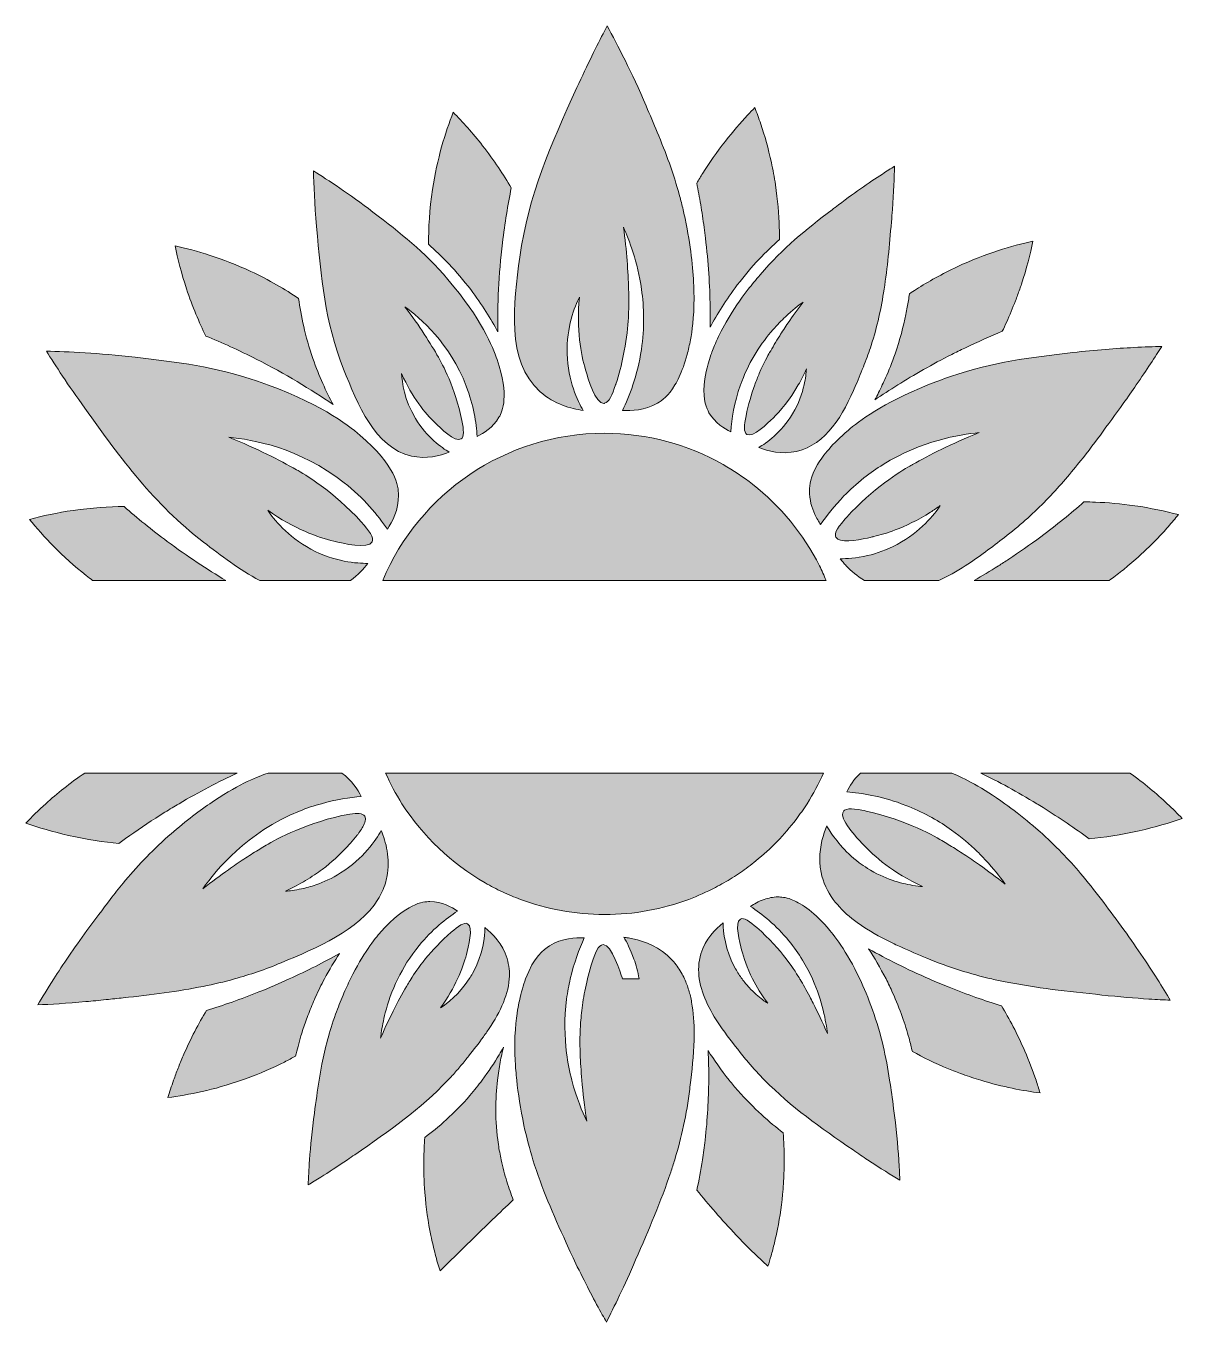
# Model space of a CAD drawing. Header units: inches. Extents: x -69 to 116, y 26 to 233.
import ezdxf

# ---------------------------------------------------------------- set-up
doc = ezdxf.new("R2010")
doc.units = ezdxf.units.IN
doc.header["$MEASUREMENT"] = 0
doc.layers.add('Layer 1', color=7, linetype='Continuous')

# ---------------------------------------------------------------- blocks, each defined once
blk = doc.blocks.new('block 3')
at = {"layer": 'Layer 1', "true_color": 0xfcbc38}
h = blk.add_hatch(color=40, dxfattribs=at)
h.dxf.hatch_style = 2
edge = h.paths.add_edge_path()
edge.add_spline(control_points=[(-18.12, 177.77), (-15.9, 172.16), (-13.14, 165.2), (-7.31, 163.89), (-4.91, 163.36), (-2.72, 163.94), (-1.27, 164.51), (-2.47, 165.23), (-4.84, 166.86), (-6.66, 169.88), (-8.44, 172.85), (-8.79, 175.66), (-8.87, 177.05), (-7.17, 173.18), (-5.08, 170.71), (-3.55, 169.22), (-2.74, 168.41), (-0.31, 166.03), (0.63, 166.61), (1.16, 166.93), (1.04, 168.09), (0.75, 169.55), (-0.28, 174.8), (-2.45, 178.69), (-3, 179.65), (-4.23, 181.82), (-5.98, 184.62), (-8.34, 187.72), (-5.92, 185.94), (-1.17, 181.91), (1.45, 175.05), (2.61, 171.99), (3.05, 169.19), (3.18, 167.02), (4.2, 167.5), (5.7, 168.41), (6.67, 170.07), (7.25, 171.06), (8.32, 173.48), (6.36, 179.29), (5.7, 181.24), (3.87, 185.8), (-1.47, 192.07), (-5.34, 196.61), (-8.96, 199.38), (-13.47, 202.83), (-17.26, 205.73), (-20.57, 207.91), (-22.93, 209.39), (-22.88, 207.23), (-22.76, 204.17), (-22.44, 200.51), (-21.73, 192.31), (-21.13, 185.4), (-18.12, 177.77)], knot_values=[0, 0, 0, 0, 1, 1, 1, 2, 2, 2, 3, 3, 3, 4, 4, 4, 5, 5, 5, 6, 6, 6, 7, 7, 7, 8, 8, 8, 9, 9, 9, 10, 10, 10, 11, 11, 11, 12, 12, 12, 13, 13, 13, 14, 14, 14, 15, 15, 15, 16, 16, 16, 17, 17, 17, 18, 18, 18, 18], degree=3, periodic=1)
h = blk.add_hatch(color=40, dxfattribs=at)
h.dxf.hatch_style = 2
edge = h.paths.add_edge_path()
edge.add_spline(control_points=[(43.67, 167.76), (43.8, 169.8), (44.19, 172.39), (45.21, 175.23), (45.27, 175.41), (45.33, 175.6), (45.41, 175.79), (46.72, 179.22), (48.56, 181.94), (50.38, 184.03), (51.06, 184.82), (51.74, 185.51), (52.38, 186.12), (53.46, 187.13), (54.44, 187.91), (55.2, 188.47), (54.31, 187.3), (53.51, 186.18), (52.79, 185.12), (52.31, 184.41), (51.87, 183.73), (51.46, 183.08), (50.85, 182.11), (50.32, 181.2), (49.85, 180.39), (49.59, 179.92), (48.93, 178.76), (48.21, 177.07), (47.97, 176.51), (47.73, 175.89), (47.48, 175.23), (46.96, 173.79), (46.46, 172.13), (46.1, 170.29), (45.81, 168.84), (45.69, 167.68), (46.22, 167.35), (47.16, 166.77), (49.59, 169.15), (50.41, 169.96), (51.57, 171.09), (53.04, 172.79), (54.43, 175.23), (54.88, 176), (55.31, 176.86), (55.72, 177.79), (55.69, 177.18), (55.59, 176.28), (55.35, 175.23), (55.05, 173.88), (54.51, 172.28), (53.51, 170.62), (51.7, 167.6), (49.33, 165.97), (48.13, 165.25), (49.58, 164.69), (51.77, 164.1), (54.16, 164.64), (58.89, 165.69), (61.6, 170.47), (63.63, 175.23), (64.11, 176.34), (64.55, 177.45), (64.97, 178.51), (65.38, 179.54), (65.74, 180.55), (66.06, 181.55), (67.03, 184.57), (67.67, 187.51), (68.13, 190.5), (68.66, 193.94), (68.97, 197.46), (69.29, 201.25), (69.35, 201.93), (69.4, 202.57), (69.45, 203.2), (69.65, 206), (69.75, 208.37), (69.79, 210.13), (69.2, 209.76), (68.55, 209.35), (67.85, 208.89), (65.74, 207.52), (63.16, 205.75), (60.32, 203.57), (60.15, 203.44), (60, 203.32), (59.83, 203.2), (55.56, 199.92), (52.06, 197.19), (48.33, 192.81), (47.65, 192.01), (47.02, 191.25), (46.45, 190.5), (43.76, 187.02), (42.23, 184.18), (41.34, 182.19), (40.94, 181.29), (40.68, 180.56), (40.5, 180.03), (39.83, 178.06), (39.52, 176.49), (39.42, 175.23), (39.21, 172.76), (39.8, 171.47), (40.18, 170.81), (41.15, 169.15), (42.65, 168.24), (43.67, 167.76)], knot_values=[0, 0, 0, 0, 1, 1, 1, 2, 2, 2, 3, 3, 3, 4, 4, 4, 5, 5, 5, 6, 6, 6, 7, 7, 7, 8, 8, 8, 9, 9, 9, 10, 10, 10, 11, 11, 11, 12, 12, 12, 13, 13, 13, 14, 14, 14, 15, 15, 15, 16, 16, 16, 17, 17, 17, 18, 18, 18, 19, 19, 19, 20, 20, 20, 21, 21, 21, 22, 22, 22, 23, 23, 23, 24, 24, 24, 25, 25, 25, 26, 26, 26, 27, 27, 27, 28, 28, 28, 29, 29, 29, 30, 30, 30, 31, 31, 31, 32, 32, 32, 33, 33, 33, 34, 34, 34, 35, 35, 35, 36, 36, 36, 36], degree=3, periodic=1)
h = blk.add_hatch(color=40, dxfattribs=at)
h.dxf.hatch_style = 2
edge = h.paths.add_edge_path()
edge.add_spline(control_points=[(70.53, 50.7), (70.51, 50.99), (70.49, 51.29), (70.47, 51.59), (70.32, 53.92), (70.07, 56.69), (69.65, 59.8), (69.44, 61.37), (69.23, 62.84), (69.01, 64.29), (68.43, 68.02), (67.71, 71.5), (66.26, 75.55), (65.59, 77.4), (64.91, 79.02), (64.24, 80.45), (62.11, 85), (60.09, 87.51), (59.05, 88.69), (56.61, 91.43), (54.69, 92.63), (53.29, 93.15), (52.83, 93.32), (52.42, 93.42), (52.07, 93.47), (51.72, 93.53), (51.42, 93.54), (51.19, 93.54), (50.39, 93.53), (49.65, 93.37), (49, 93.15), (48.1, 92.83), (47.35, 92.4), (46.82, 92.02), (48.64, 90.82), (50.85, 89.06), (52.93, 86.53), (54.59, 84.5), (55.8, 82.43), (56.69, 80.45), (57.49, 78.67), (58.03, 76.97), (58.4, 75.48), (58.77, 73.99), (58.96, 72.7), (59.07, 71.74), (58.31, 73.54), (57.54, 75.16), (56.8, 76.61), (56.62, 76.97), (56.43, 77.32), (56.25, 77.65), (55.71, 78.67), (55.19, 79.58), (54.71, 80.39), (54.7, 80.41), (54.69, 80.43), (54.68, 80.45), (54.07, 81.48), (51.78, 85.21), (47.81, 88.65), (46.69, 89.63), (45.74, 90.31), (45.19, 90.01), (44.23, 89.48), (45.09, 86.19), (45.38, 85.08), (45.71, 83.84), (46.24, 82.25), (47.15, 80.45), (47.76, 79.24), (48.54, 77.94), (49.55, 76.58), (49.08, 76.88), (48.43, 77.34), (47.71, 77.98), (47.35, 78.3), (46.98, 78.67), (46.6, 79.08), (46.22, 79.49), (45.84, 79.94), (45.46, 80.45), (45.1, 80.94), (44.75, 81.47), (44.42, 82.06), (42.7, 85.13), (42.46, 88), (42.43, 89.4), (41.22, 88.42), (39.62, 86.81), (38.9, 84.46), (38.49, 83.13), (38.44, 81.78), (38.64, 80.45), (39.04, 77.72), (40.53, 75.02), (42.29, 72.5), (43.34, 70.99), (44.5, 69.55), (45.58, 68.19), (45.87, 67.84), (46.15, 67.5), (46.44, 67.16), (47.3, 66.14), (48.17, 65.19), (49.06, 64.29), (49.06, 64.29), (49.06, 64.29), (49.06, 64.29), (53.28, 60.02), (57.9, 56.81), (63.18, 53.16), (63.98, 52.6), (64.75, 52.08), (65.49, 51.59), (67.53, 50.24), (69.29, 49.14), (70.64, 48.32), (70.61, 49.04), (70.58, 49.84), (70.53, 50.7)], knot_values=[0, 0, 0, 0, 1, 1, 1, 2, 2, 2, 3, 3, 3, 4, 4, 4, 5, 5, 5, 6, 6, 6, 7, 7, 7, 8, 8, 8, 9, 9, 9, 10, 10, 10, 11, 11, 11, 12, 12, 12, 13, 13, 13, 14, 14, 14, 15, 15, 15, 16, 16, 16, 17, 17, 17, 18, 18, 18, 19, 19, 19, 20, 20, 20, 21, 21, 21, 22, 22, 22, 23, 23, 23, 24, 24, 24, 25, 25, 25, 26, 26, 26, 27, 27, 27, 28, 28, 28, 29, 29, 29, 30, 30, 30, 31, 31, 31, 32, 32, 32, 33, 33, 33, 34, 34, 34, 35, 35, 35, 36, 36, 36, 37, 37, 37, 38, 38, 38, 39, 39, 39, 40, 40, 40, 40], degree=3, periodic=1)
h = blk.add_hatch(color=40, dxfattribs=at)
h.dxf.hatch_style = 2
edge = h.paths.add_edge_path()
edge.add_spline(control_points=[(4.43, 88.65), (4.4, 87.26), (4.16, 84.39), (2.44, 81.31), (2.27, 81.01), (2.09, 80.73), (1.91, 80.45), (0.3, 77.97), (-1.64, 76.52), (-2.69, 75.83), (-1.47, 77.48), (-0.59, 79.04), (0.06, 80.45), (0.76, 81.95), (1.19, 83.27), (1.47, 84.34), (1.76, 85.45), (2.63, 88.74), (1.66, 89.26), (1.11, 89.56), (0.17, 88.88), (-0.96, 87.91), (-4.25, 85.06), (-6.39, 82), (-7.37, 80.45), (-7.59, 80.1), (-7.76, 79.82), (-7.86, 79.64), (-9.13, 77.49), (-10.7, 74.59), (-12.22, 71), (-12.19, 71.25), (-12.15, 71.53), (-12.11, 71.83), (-11.98, 72.74), (-11.78, 73.83), (-11.47, 75.05), (-11.05, 76.67), (-10.43, 78.52), (-9.49, 80.45), (-8.64, 82.2), (-7.53, 84.01), (-6.08, 85.78), (-4, 88.32), (-1.78, 90.08), (0.04, 91.28), (-0.88, 91.92), (-2.42, 92.78), (-4.34, 92.79), (-5.49, 92.8), (-8.12, 92.52), (-12.19, 87.95), (-13.18, 86.84), (-15.03, 84.53), (-17.03, 80.45), (-17.42, 79.65), (-17.82, 78.79), (-18.21, 77.85), (-18.41, 77.38), (-18.61, 76.89), (-18.81, 76.38), (-19.01, 75.88), (-19.21, 75.35), (-19.4, 74.81), (-19.91, 73.39), (-20.33, 72.04), (-20.69, 70.73), (-21.04, 69.42), (-21.33, 68.14), (-21.58, 66.86), (-21.75, 66), (-21.9, 65.15), (-22.04, 64.29), (-22.31, 62.61), (-22.54, 60.89), (-22.79, 59.05), (-23.17, 56.27), (-23.41, 53.76), (-23.56, 51.59), (-23.62, 50.83), (-23.66, 50.12), (-23.7, 49.45), (-23.74, 48.78), (-23.77, 48.15), (-23.79, 47.58), (-23.19, 47.94), (-22.51, 48.36), (-21.77, 48.82), (-20.53, 49.6), (-19.09, 50.53), (-17.53, 51.59), (-17.13, 51.86), (-16.74, 52.13), (-16.33, 52.41), (-10.75, 56.28), (-5.89, 59.64), (-1.49, 64.29), (-1.02, 64.78), (-0.55, 65.29), (-0.09, 65.82), (0.37, 66.34), (0.82, 66.89), (1.27, 67.45), (1.46, 67.69), (1.65, 67.93), (1.85, 68.17), (2.63, 69.15), (3.43, 70.17), (4.19, 71.22), (4.38, 71.49), (4.56, 71.75), (4.75, 72.02), (5.67, 73.36), (6.51, 74.74), (7.14, 76.15), (7.77, 77.56), (8.2, 79), (8.31, 80.45), (8.39, 81.54), (8.29, 82.63), (7.95, 83.72), (7.23, 86.07), (5.64, 87.67), (4.43, 88.65)], knot_values=[0, 0, 0, 0, 1, 1, 1, 2, 2, 2, 3, 3, 3, 4, 4, 4, 5, 5, 5, 6, 6, 6, 7, 7, 7, 8, 8, 8, 9, 9, 9, 10, 10, 10, 11, 11, 11, 12, 12, 12, 13, 13, 13, 14, 14, 14, 15, 15, 15, 16, 16, 16, 17, 17, 17, 18, 18, 18, 19, 19, 19, 20, 20, 20, 21, 21, 21, 22, 22, 22, 23, 23, 23, 24, 24, 24, 25, 25, 25, 26, 26, 26, 27, 27, 27, 28, 28, 28, 29, 29, 29, 30, 30, 30, 31, 31, 31, 32, 32, 32, 33, 33, 33, 34, 34, 34, 35, 35, 35, 36, 36, 36, 37, 37, 37, 38, 38, 38, 39, 39, 39, 40, 40, 40, 41, 41, 41, 41], degree=3, periodic=1)
at = {"layer": 'Layer 1', "lineweight": 0}
for points, knots in [([(-18.12, 177.77), (-15.9, 172.16), (-13.14, 165.2), (-7.31, 163.89), (-4.91, 163.36), (-2.72, 163.94), (-1.27, 164.51), (-2.47, 165.23), (-4.84, 166.86), (-6.66, 169.88), (-8.44, 172.85), (-8.79, 175.66), (-8.87, 177.05), (-7.17, 173.18), (-5.08, 170.71), (-3.55, 169.22), (-2.74, 168.41), (-0.31, 166.03), (0.63, 166.61), (1.16, 166.93), (1.04, 168.09), (0.75, 169.55), (-0.28, 174.8), (-2.45, 178.69), (-3, 179.65), (-4.23, 181.82), (-5.98, 184.62), (-8.34, 187.72), (-5.92, 185.94), (-1.17, 181.91), (1.45, 175.05), (2.61, 171.99), (3.05, 169.19), (3.18, 167.02), (4.2, 167.5), (5.7, 168.41), (6.67, 170.07), (7.25, 171.06), (8.32, 173.48), (6.36, 179.29), (5.7, 181.24), (3.87, 185.8), (-1.47, 192.07), (-5.34, 196.61), (-8.96, 199.38), (-13.47, 202.83), (-17.26, 205.73), (-20.57, 207.91), (-22.93, 209.39), (-22.88, 207.23), (-22.76, 204.17), (-22.44, 200.51), (-21.73, 192.31), (-21.13, 185.4), (-18.12, 177.77)], [0, 0, 0, 0, 1, 1, 1, 2, 2, 2, 3, 3, 3, 4, 4, 4, 5, 5, 5, 6, 6, 6, 7, 7, 7, 8, 8, 8, 9, 9, 9, 10, 10, 10, 11, 11, 11, 12, 12, 12, 13, 13, 13, 14, 14, 14, 15, 15, 15, 16, 16, 16, 17, 17, 17, 18, 18, 18, 18]), ([(43.67, 167.76), (43.8, 169.8), (44.19, 172.39), (45.21, 175.23), (45.27, 175.41), (45.33, 175.6), (45.41, 175.79), (46.72, 179.22), (48.56, 181.94), (50.38, 184.03), (51.06, 184.82), (51.74, 185.51), (52.38, 186.12), (53.46, 187.13), (54.44, 187.91), (55.2, 188.47), (54.31, 187.3), (53.51, 186.18), (52.79, 185.12), (52.31, 184.41), (51.87, 183.73), (51.46, 183.08), (50.85, 182.11), (50.32, 181.2), (49.85, 180.39), (49.59, 179.92), (48.93, 178.76), (48.21, 177.07), (47.97, 176.51), (47.73, 175.89), (47.48, 175.23), (46.96, 173.79), (46.46, 172.13), (46.1, 170.29), (45.81, 168.84), (45.69, 167.68), (46.22, 167.35), (47.16, 166.77), (49.59, 169.15), (50.41, 169.96), (51.57, 171.09), (53.04, 172.79), (54.43, 175.23), (54.88, 176), (55.31, 176.86), (55.72, 177.79), (55.69, 177.18), (55.59, 176.28), (55.35, 175.23), (55.05, 173.88), (54.51, 172.28), (53.51, 170.62), (51.7, 167.6), (49.33, 165.97), (48.13, 165.25), (49.58, 164.69), (51.77, 164.1), (54.16, 164.64), (58.89, 165.69), (61.6, 170.47), (63.63, 175.23), (64.11, 176.34), (64.55, 177.45), (64.97, 178.51), (65.38, 179.54), (65.74, 180.55), (66.06, 181.55), (67.03, 184.57), (67.67, 187.51), (68.13, 190.5), (68.66, 193.94), (68.97, 197.46), (69.29, 201.25), (69.35, 201.93), (69.4, 202.57), (69.45, 203.2), (69.65, 206), (69.75, 208.37), (69.79, 210.13), (69.2, 209.76), (68.55, 209.35), (67.85, 208.89), (65.74, 207.52), (63.16, 205.75), (60.32, 203.57), (60.15, 203.44), (60, 203.32), (59.83, 203.2), (55.56, 199.92), (52.06, 197.19), (48.33, 192.81), (47.65, 192.01), (47.02, 191.25), (46.45, 190.5), (43.76, 187.02), (42.23, 184.18), (41.34, 182.19), (40.94, 181.29), (40.68, 180.56), (40.5, 180.03), (39.83, 178.06), (39.52, 176.49), (39.42, 175.23), (39.21, 172.76), (39.8, 171.47), (40.18, 170.81), (41.15, 169.15), (42.65, 168.24), (43.67, 167.76)], [0, 0, 0, 0, 1, 1, 1, 2, 2, 2, 3, 3, 3, 4, 4, 4, 5, 5, 5, 6, 6, 6, 7, 7, 7, 8, 8, 8, 9, 9, 9, 10, 10, 10, 11, 11, 11, 12, 12, 12, 13, 13, 13, 14, 14, 14, 15, 15, 15, 16, 16, 16, 17, 17, 17, 18, 18, 18, 19, 19, 19, 20, 20, 20, 21, 21, 21, 22, 22, 22, 23, 23, 23, 24, 24, 24, 25, 25, 25, 26, 26, 26, 27, 27, 27, 28, 28, 28, 29, 29, 29, 30, 30, 30, 31, 31, 31, 32, 32, 32, 33, 33, 33, 34, 34, 34, 35, 35, 35, 36, 36, 36, 36]), ([(70.53, 50.7), (70.51, 50.99), (70.49, 51.29), (70.47, 51.59), (70.32, 53.92), (70.07, 56.69), (69.65, 59.8), (69.44, 61.37), (69.23, 62.84), (69.01, 64.29), (68.43, 68.02), (67.71, 71.5), (66.26, 75.55), (65.59, 77.4), (64.91, 79.02), (64.24, 80.45), (62.11, 85), (60.09, 87.51), (59.05, 88.69), (56.61, 91.43), (54.69, 92.63), (53.29, 93.15), (52.83, 93.32), (52.42, 93.42), (52.07, 93.47), (51.72, 93.53), (51.42, 93.54), (51.19, 93.54), (50.39, 93.53), (49.65, 93.37), (49, 93.15), (48.1, 92.83), (47.35, 92.4), (46.82, 92.02), (48.64, 90.82), (50.85, 89.06), (52.93, 86.53), (54.59, 84.5), (55.8, 82.43), (56.69, 80.45), (57.49, 78.67), (58.03, 76.97), (58.4, 75.48), (58.77, 73.99), (58.96, 72.7), (59.07, 71.74), (58.31, 73.54), (57.54, 75.16), (56.8, 76.61), (56.62, 76.97), (56.43, 77.32), (56.25, 77.65), (55.71, 78.67), (55.19, 79.58), (54.71, 80.39), (54.7, 80.41), (54.69, 80.43), (54.68, 80.45), (54.07, 81.48), (51.78, 85.21), (47.81, 88.65), (46.69, 89.63), (45.74, 90.31), (45.19, 90.01), (44.23, 89.48), (45.09, 86.19), (45.38, 85.08), (45.71, 83.84), (46.24, 82.25), (47.15, 80.45), (47.76, 79.24), (48.54, 77.94), (49.55, 76.58), (49.08, 76.88), (48.43, 77.34), (47.71, 77.98), (47.35, 78.3), (46.98, 78.67), (46.6, 79.08), (46.22, 79.49), (45.84, 79.94), (45.46, 80.45), (45.1, 80.94), (44.75, 81.47), (44.42, 82.06), (42.7, 85.13), (42.46, 88), (42.43, 89.4), (41.22, 88.42), (39.62, 86.81), (38.9, 84.46), (38.49, 83.13), (38.44, 81.78), (38.64, 80.45), (39.04, 77.72), (40.53, 75.02), (42.29, 72.5), (43.34, 70.99), (44.5, 69.55), (45.58, 68.19), (45.87, 67.84), (46.15, 67.5), (46.44, 67.16), (47.3, 66.14), (48.17, 65.19), (49.06, 64.29), (49.06, 64.29), (49.06, 64.29), (49.06, 64.29), (53.28, 60.02), (57.9, 56.81), (63.18, 53.16), (63.98, 52.6), (64.75, 52.08), (65.49, 51.59), (67.53, 50.24), (69.29, 49.14), (70.64, 48.32), (70.61, 49.04), (70.58, 49.84), (70.53, 50.7)], [0, 0, 0, 0, 1, 1, 1, 2, 2, 2, 3, 3, 3, 4, 4, 4, 5, 5, 5, 6, 6, 6, 7, 7, 7, 8, 8, 8, 9, 9, 9, 10, 10, 10, 11, 11, 11, 12, 12, 12, 13, 13, 13, 14, 14, 14, 15, 15, 15, 16, 16, 16, 17, 17, 17, 18, 18, 18, 19, 19, 19, 20, 20, 20, 21, 21, 21, 22, 22, 22, 23, 23, 23, 24, 24, 24, 25, 25, 25, 26, 26, 26, 27, 27, 27, 28, 28, 28, 29, 29, 29, 30, 30, 30, 31, 31, 31, 32, 32, 32, 33, 33, 33, 34, 34, 34, 35, 35, 35, 36, 36, 36, 37, 37, 37, 38, 38, 38, 39, 39, 39, 40, 40, 40, 40]), ([(4.43, 88.65), (4.4, 87.26), (4.16, 84.39), (2.44, 81.31), (2.27, 81.01), (2.09, 80.73), (1.91, 80.45), (0.3, 77.97), (-1.64, 76.52), (-2.69, 75.83), (-1.47, 77.48), (-0.59, 79.04), (0.06, 80.45), (0.76, 81.95), (1.19, 83.27), (1.47, 84.34), (1.76, 85.45), (2.63, 88.74), (1.66, 89.26), (1.11, 89.56), (0.17, 88.88), (-0.96, 87.91), (-4.25, 85.06), (-6.39, 82), (-7.37, 80.45), (-7.59, 80.1), (-7.76, 79.82), (-7.86, 79.64), (-9.13, 77.49), (-10.7, 74.59), (-12.22, 71), (-12.19, 71.25), (-12.15, 71.53), (-12.11, 71.83), (-11.98, 72.74), (-11.78, 73.83), (-11.47, 75.05), (-11.05, 76.67), (-10.43, 78.52), (-9.49, 80.45), (-8.64, 82.2), (-7.53, 84.01), (-6.08, 85.78), (-4, 88.32), (-1.78, 90.08), (0.04, 91.28), (-0.88, 91.92), (-2.42, 92.78), (-4.34, 92.79), (-5.49, 92.8), (-8.12, 92.52), (-12.19, 87.95), (-13.18, 86.84), (-15.03, 84.53), (-17.03, 80.45), (-17.42, 79.65), (-17.82, 78.79), (-18.21, 77.85), (-18.41, 77.38), (-18.61, 76.89), (-18.81, 76.38), (-19.01, 75.88), (-19.21, 75.35), (-19.4, 74.81), (-19.91, 73.39), (-20.33, 72.04), (-20.69, 70.73), (-21.04, 69.42), (-21.33, 68.14), (-21.58, 66.86), (-21.75, 66), (-21.9, 65.15), (-22.04, 64.29), (-22.31, 62.61), (-22.54, 60.89), (-22.79, 59.05), (-23.17, 56.27), (-23.41, 53.76), (-23.56, 51.59), (-23.62, 50.83), (-23.66, 50.12), (-23.7, 49.45), (-23.74, 48.78), (-23.77, 48.15), (-23.79, 47.58), (-23.19, 47.94), (-22.51, 48.36), (-21.77, 48.82), (-20.53, 49.6), (-19.09, 50.53), (-17.53, 51.59), (-17.13, 51.86), (-16.74, 52.13), (-16.33, 52.41), (-10.75, 56.28), (-5.89, 59.64), (-1.49, 64.29), (-1.02, 64.78), (-0.55, 65.29), (-0.09, 65.82), (0.37, 66.34), (0.82, 66.89), (1.27, 67.45), (1.46, 67.69), (1.65, 67.93), (1.85, 68.17), (2.63, 69.15), (3.43, 70.17), (4.19, 71.22), (4.38, 71.49), (4.56, 71.75), (4.75, 72.02), (5.67, 73.36), (6.51, 74.74), (7.14, 76.15), (7.77, 77.56), (8.2, 79), (8.31, 80.45), (8.39, 81.54), (8.29, 82.63), (7.95, 83.72), (7.23, 86.07), (5.64, 87.67), (4.43, 88.65)], [0, 0, 0, 0, 1, 1, 1, 2, 2, 2, 3, 3, 3, 4, 4, 4, 5, 5, 5, 6, 6, 6, 7, 7, 7, 8, 8, 8, 9, 9, 9, 10, 10, 10, 11, 11, 11, 12, 12, 12, 13, 13, 13, 14, 14, 14, 15, 15, 15, 16, 16, 16, 17, 17, 17, 18, 18, 18, 19, 19, 19, 20, 20, 20, 21, 21, 21, 22, 22, 22, 23, 23, 23, 24, 24, 24, 25, 25, 25, 26, 26, 26, 27, 27, 27, 28, 28, 28, 29, 29, 29, 30, 30, 30, 31, 31, 31, 32, 32, 32, 33, 33, 33, 34, 34, 34, 35, 35, 35, 36, 36, 36, 37, 37, 37, 38, 38, 38, 39, 39, 39, 40, 40, 40, 41, 41, 41, 41])]:
    blk.add_open_spline(points, degree=3, knots=knots, dxfattribs=at)
blk = doc.blocks.new('block 4')
at = {"layer": 'Layer 1', "true_color": 0x965f44}
h = blk.add_hatch(color=25, dxfattribs=at)
h.dxf.hatch_style = 2
edge = h.paths.add_edge_path()
edge.add_spline(control_points=[(57.82, 146.37), (55.25, 151.46), (51.59, 155.9), (47.14, 159.38), (45.65, 160.54), (44.08, 161.6), (42.43, 162.53), (36.85, 165.7), (30.39, 167.53), (23.51, 167.53), (23.51, 167.53), (23.51, 167.53), (23.51, 167.53), (7.59, 167.53), (-6.07, 157.84), (-11.89, 144.04), (-11.89, 144.04), (58.86, 144.04), (58.86, 144.04), (58.53, 144.83), (58.2, 145.61), (57.82, 146.37)], knot_values=[0, 0, 0, 0, 1, 1, 1, 2, 2, 2, 3, 3, 3, 4, 4, 4, 5, 5, 5, 6, 6, 6, 7, 7, 7, 7], degree=3, periodic=1)
h = blk.add_hatch(color=25, dxfattribs=at)
h.dxf.hatch_style = 2
edge = h.paths.add_edge_path()
edge.add_spline(control_points=[(-8.81, 108.42), (-5.48, 103.22), (-0.92, 98.87), (4.46, 95.79), (5.36, 95.28), (6.27, 94.8), (7.21, 94.36), (7.68, 94.14), (8.16, 93.92), (8.64, 93.72), (9.12, 93.52), (9.6, 93.33), (10.09, 93.15), (10.09, 93.15), (10.09, 93.15), (10.09, 93.15), (14.27, 91.59), (18.79, 90.73), (23.51, 90.73), (28.23, 90.73), (32.76, 91.58), (36.94, 93.15), (36.94, 93.15), (36.94, 93.15), (36.94, 93.15), (38.41, 93.69), (39.83, 94.33), (41.21, 95.05), (42.13, 95.53), (43.02, 96.04), (43.9, 96.59), (44.77, 97.14), (45.62, 97.72), (46.44, 98.33), (46.85, 98.64), (47.26, 98.96), (47.66, 99.28), (50.05, 101.22), (52.21, 103.44), (54.07, 105.9), (54.69, 106.71), (55.28, 107.56), (55.84, 108.42), (56.84, 109.98), (57.69, 111.62), (58.46, 113.31), (58.46, 113.31), (-11.43, 113.31), (-11.43, 113.31), (-10.66, 111.62), (-9.81, 109.97), (-8.81, 108.42)], knot_values=[0, 0, 0, 0, 1, 1, 1, 2, 2, 2, 3, 3, 3, 4, 4, 4, 5, 5, 5, 6, 6, 6, 7, 7, 7, 8, 8, 8, 9, 9, 9, 10, 10, 10, 11, 11, 11, 12, 12, 12, 13, 13, 13, 14, 14, 14, 15, 15, 15, 16, 16, 16, 17, 17, 17, 17], degree=3, periodic=1)
at = {"layer": 'Layer 1', "lineweight": 0}
for points, knots in [([(57.82, 146.37), (55.25, 151.46), (51.59, 155.9), (47.14, 159.38), (45.65, 160.54), (44.08, 161.6), (42.43, 162.53), (36.85, 165.7), (30.39, 167.53), (23.51, 167.53), (23.51, 167.53), (23.51, 167.53), (23.51, 167.53), (7.59, 167.53), (-6.07, 157.84), (-11.89, 144.04), (-11.89, 144.04), (58.86, 144.04), (58.86, 144.04), (58.53, 144.83), (58.2, 145.61), (57.82, 146.37)], [0, 0, 0, 0, 1, 1, 1, 2, 2, 2, 3, 3, 3, 4, 4, 4, 5, 5, 5, 6, 6, 6, 7, 7, 7, 7]), ([(-8.81, 108.42), (-5.48, 103.22), (-0.92, 98.87), (4.46, 95.79), (5.36, 95.28), (6.27, 94.8), (7.21, 94.36), (7.68, 94.14), (8.16, 93.92), (8.64, 93.72), (9.12, 93.52), (9.6, 93.33), (10.09, 93.15), (10.09, 93.15), (10.09, 93.15), (10.09, 93.15), (14.27, 91.59), (18.79, 90.73), (23.51, 90.73), (28.23, 90.73), (32.76, 91.58), (36.94, 93.15), (36.94, 93.15), (36.94, 93.15), (36.94, 93.15), (38.41, 93.69), (39.83, 94.33), (41.21, 95.05), (42.13, 95.53), (43.02, 96.04), (43.9, 96.59), (44.77, 97.14), (45.62, 97.72), (46.44, 98.33), (46.85, 98.64), (47.26, 98.96), (47.66, 99.28), (50.05, 101.22), (52.21, 103.44), (54.07, 105.9), (54.69, 106.71), (55.28, 107.56), (55.84, 108.42), (56.84, 109.98), (57.69, 111.62), (58.46, 113.31), (58.46, 113.31), (-11.43, 113.31), (-11.43, 113.31), (-10.66, 111.62), (-9.81, 109.97), (-8.81, 108.42)], [0, 0, 0, 0, 1, 1, 1, 2, 2, 2, 3, 3, 3, 4, 4, 4, 5, 5, 5, 6, 6, 6, 7, 7, 7, 8, 8, 8, 9, 9, 9, 10, 10, 10, 11, 11, 11, 12, 12, 12, 13, 13, 13, 14, 14, 14, 15, 15, 15, 16, 16, 16, 17, 17, 17, 17])]:
    blk.add_open_spline(points, degree=3, knots=knots, dxfattribs=at)
blk = doc.blocks.new('block 5')
at = {"layer": 'Layer 1', "true_color": 0xffcc25}
h = blk.add_hatch(color=40, dxfattribs=at)
h.dxf.hatch_style = 2
edge = h.paths.add_edge_path()
edge.add_spline(control_points=[(39.4, 200.38), (39.48, 199.82), (39.55, 199.25), (39.62, 198.67), (40.08, 194.77), (40.31, 191.1), (40.37, 187.69), (40.38, 187.14), (40.39, 186.59), (40.39, 186.05), (40.39, 185.52), (40.39, 184.98), (40.38, 184.46), (40.38, 184.46), (40.38, 184.46), (40.38, 184.46), (40.93, 185.48), (41.55, 186.56), (42.27, 187.69), (42.98, 188.82), (43.79, 189.99), (44.7, 191.19), (47, 194.22), (49.36, 196.6), (51.42, 198.42), (51.43, 199.05), (51.42, 199.71), (51.4, 200.38), (51.34, 202.46), (51.16, 204.74), (50.79, 207.17), (50.6, 208.4), (50.39, 209.58), (50.14, 210.71), (49.65, 212.97), (49.06, 215.03), (48.44, 216.87), (48.13, 217.8), (47.81, 218.67), (47.49, 219.48), (47.11, 219.1), (46.73, 218.71), (46.35, 218.3), (45.19, 217.06), (43.99, 215.68), (42.8, 214.15), (41.41, 212.38), (40.21, 210.65), (39.19, 209.02), (38.85, 208.48), (38.53, 207.95), (38.23, 207.43), (38.45, 206.32), (38.66, 205.18), (38.86, 204), (39.05, 202.83), (39.24, 201.62), (39.4, 200.38)], knot_values=[0, 0, 0, 0, 1, 1, 1, 2, 2, 2, 3, 3, 3, 4, 4, 4, 5, 5, 5, 6, 6, 6, 7, 7, 7, 8, 8, 8, 9, 9, 9, 10, 10, 10, 11, 11, 11, 12, 12, 12, 13, 13, 13, 14, 14, 14, 15, 15, 15, 16, 16, 16, 17, 17, 17, 18, 18, 18, 19, 19, 19, 19], degree=3, periodic=1)
h = blk.add_hatch(color=40, dxfattribs=at)
h.dxf.hatch_style = 2
edge = h.paths.add_edge_path()
edge.add_spline(control_points=[(2.16, 190.44), (3.97, 188.05), (5.38, 185.76), (6.47, 183.72), (6.42, 188), (6.62, 192.77), (7.23, 197.93), (7.6, 201.04), (8.08, 203.96), (8.63, 206.68), (7.41, 208.76), (5.91, 211.04), (4.06, 213.41), (2.46, 215.45), (0.87, 217.22), (-0.64, 218.74), (-1.91, 215.48), (-3.19, 211.34), (-3.93, 206.43), (-4.42, 203.2), (-4.58, 200.25), (-4.57, 197.68), (-2.51, 195.85), (-0.15, 193.47), (2.16, 190.44)], knot_values=[0, 0, 0, 0, 1, 1, 1, 2, 2, 2, 3, 3, 3, 4, 4, 4, 5, 5, 5, 6, 6, 6, 7, 7, 7, 8, 8, 8, 8], degree=3, periodic=1)
h = blk.add_hatch(color=40, dxfattribs=at)
h.dxf.hatch_style = 2
edge = h.paths.add_edge_path()
edge.add_spline(control_points=[(-40.12, 183.04), (-37.55, 181.99), (-34.85, 180.77), (-32.06, 179.35), (-27.43, 177.01), (-23.35, 174.53), (-19.81, 172.12), (-20.9, 174.15), (-22.03, 176.6), (-23.02, 179.43), (-24.26, 183.03), (-24.94, 186.31), (-25.31, 189.04), (-27.45, 190.47), (-29.99, 191.98), (-32.95, 193.36), (-37.45, 195.46), (-41.61, 196.69), (-45.03, 197.43), (-44.6, 195.34), (-44.01, 193.03), (-43.19, 190.57), (-42.24, 187.72), (-41.18, 185.2), (-40.12, 183.04)], knot_values=[0, 0, 0, 0, 1, 1, 1, 2, 2, 2, 3, 3, 3, 4, 4, 4, 5, 5, 5, 6, 6, 6, 7, 7, 7, 8, 8, 8, 8], degree=3, periodic=1)
h = blk.add_hatch(color=40, dxfattribs=at)
h.dxf.hatch_style = 2
edge = h.paths.add_edge_path()
edge.add_spline(control_points=[(78.91, 180.1), (79.61, 180.45), (80.31, 180.79), (80.99, 181.12), (83.05, 182.11), (85.05, 183), (86.98, 183.79), (87.21, 184.27), (87.45, 184.78), (87.69, 185.3), (88.16, 186.35), (88.63, 187.48), (89.09, 188.67), (89.32, 189.26), (89.54, 189.88), (89.76, 190.5), (89.85, 190.78), (89.95, 191.04), (90.04, 191.31), (90.86, 193.78), (91.45, 196.09), (91.88, 198.17), (88.46, 197.43), (84.3, 196.2), (79.81, 194.1), (77.34, 192.95), (75.18, 191.72), (73.28, 190.5), (72.91, 190.26), (72.52, 190.02), (72.17, 189.78), (72.12, 189.44), (72.07, 189.09), (72.01, 188.73), (71.9, 188.02), (71.76, 187.27), (71.6, 186.49), (71.2, 184.55), (70.65, 182.42), (69.87, 180.18), (69.4, 178.81), (68.89, 177.55), (68.37, 176.37), (68.19, 175.98), (68.02, 175.6), (67.84, 175.23), (67.45, 174.39), (67.05, 173.59), (66.66, 172.86), (67.81, 173.64), (69.03, 174.43), (70.29, 175.23), (72.92, 176.87), (75.79, 178.51), (78.91, 180.1)], knot_values=[0, 0, 0, 0, 1, 1, 1, 2, 2, 2, 3, 3, 3, 4, 4, 4, 5, 5, 5, 6, 6, 6, 7, 7, 7, 8, 8, 8, 9, 9, 9, 10, 10, 10, 11, 11, 11, 12, 12, 12, 13, 13, 13, 14, 14, 14, 15, 15, 15, 16, 16, 16, 17, 17, 17, 18, 18, 18, 18], degree=3, periodic=1)
h = blk.add_hatch(color=40, dxfattribs=at)
h.dxf.hatch_style = 2
edge = h.paths.add_edge_path()
edge.add_spline(control_points=[(-59.19, 144.81), (-58.85, 144.54), (-58.52, 144.3), (-58.18, 144.04), (-58.18, 144.04), (-36.92, 144.04), (-36.92, 144.04), (-39.91, 145.82), (-43.05, 147.87), (-46.26, 150.26), (-48.78, 152.13), (-51.07, 154), (-53.16, 155.83), (-55.56, 155.81), (-58.29, 155.64), (-61.27, 155.21), (-63.84, 154.85), (-66.17, 154.34), (-68.23, 153.79), (-66.04, 151.07), (-63.08, 147.89), (-59.19, 144.81)], knot_values=[0, 0, 0, 0, 1, 1, 1, 2, 2, 2, 3, 3, 3, 4, 4, 4, 5, 5, 5, 6, 6, 6, 7, 7, 7, 7], degree=3, periodic=1)
h = blk.add_hatch(color=40, dxfattribs=at)
h.dxf.hatch_style = 2
edge = h.paths.add_edge_path()
edge.add_spline(control_points=[(86.36, 146.37), (85.04, 145.53), (83.76, 144.77), (82.5, 144.04), (82.5, 144.04), (104.05, 144.04), (104.05, 144.04), (104.71, 144.52), (105.38, 145.02), (106.05, 145.55), (106.39, 145.82), (106.72, 146.1), (107.04, 146.37), (107.47, 146.72), (107.88, 147.07), (108.28, 147.43), (109.49, 148.49), (110.59, 149.54), (111.59, 150.58), (111.92, 150.92), (112.25, 151.27), (112.56, 151.6), (113.18, 152.28), (113.76, 152.94), (114.3, 153.59), (114.57, 153.91), (114.83, 154.23), (115.08, 154.54), (113.02, 155.09), (110.69, 155.59), (108.12, 155.96), (105.89, 156.28), (103.8, 156.45), (101.88, 156.53), (101.24, 156.55), (100.62, 156.57), (100.02, 156.57), (97.93, 154.74), (95.63, 152.87), (93.12, 151.01), (91.39, 149.72), (89.69, 148.54), (88.02, 147.44), (87.46, 147.07), (86.91, 146.72), (86.36, 146.37)], knot_values=[0, 0, 0, 0, 1, 1, 1, 2, 2, 2, 3, 3, 3, 4, 4, 4, 5, 5, 5, 6, 6, 6, 7, 7, 7, 8, 8, 8, 9, 9, 9, 10, 10, 10, 11, 11, 11, 12, 12, 12, 13, 13, 13, 14, 14, 14, 15, 15, 15, 15], degree=3, periodic=1)
h = blk.add_hatch(color=40, dxfattribs=at)
h.dxf.hatch_style = 2
edge = h.paths.add_edge_path()
edge.add_spline(control_points=[(-35.13, 113.31), (-35.13, 113.31), (-59.43, 113.31), (-59.43, 113.31), (-61.8, 111.7), (-63.87, 110.03), (-65.65, 108.42), (-66.83, 107.36), (-67.89, 106.31), (-68.82, 105.33), (-66.81, 104.61), (-64.53, 103.92), (-62, 103.35), (-59.07, 102.68), (-56.36, 102.29), (-53.97, 102.07), (-53.41, 102.49), (-52.84, 102.9), (-52.26, 103.32), (-50.51, 104.56), (-48.64, 105.82), (-46.64, 107.06), (-45.88, 107.53), (-45.13, 107.98), (-44.39, 108.42), (-41.17, 110.33), (-38.06, 111.93), (-35.13, 113.31)], knot_values=[0, 0, 0, 0, 1, 1, 1, 2, 2, 2, 3, 3, 3, 4, 4, 4, 5, 5, 5, 6, 6, 6, 7, 7, 7, 8, 8, 8, 9, 9, 9, 9], degree=3, periodic=1)
h = blk.add_hatch(color=40, dxfattribs=at)
h.dxf.hatch_style = 2
edge = h.paths.add_edge_path()
edge.add_spline(control_points=[(113.31, 108.42), (111.61, 110.02), (109.62, 111.68), (107.34, 113.31), (107.34, 113.31), (83.55, 113.31), (83.55, 113.31), (86.4, 111.92), (89.39, 110.3), (92.48, 108.42), (92.82, 108.22), (93.16, 108.02), (93.5, 107.8), (96.15, 106.15), (98.59, 104.47), (100.83, 102.82), (103.22, 103.03), (105.92, 103.42), (108.85, 104.09), (111.38, 104.66), (113.66, 105.36), (115.67, 106.07), (114.96, 106.82), (114.17, 107.62), (113.31, 108.42)], knot_values=[0, 0, 0, 0, 1, 1, 1, 2, 2, 2, 3, 3, 3, 4, 4, 4, 5, 5, 5, 6, 6, 6, 7, 7, 7, 8, 8, 8, 8], degree=3, periodic=1)
h = blk.add_hatch(color=40, dxfattribs=at)
h.dxf.hatch_style = 2
edge = h.paths.add_edge_path()
edge.add_spline(control_points=[(90.58, 68.94), (89.38, 71.7), (88.09, 74.11), (86.85, 76.17), (84.2, 76.99), (81.4, 77.96), (78.5, 79.12), (77.41, 79.56), (76.36, 80), (75.33, 80.45), (71.78, 82), (68.55, 83.63), (65.65, 85.25), (66.56, 83.86), (67.51, 82.26), (68.43, 80.45), (68.79, 79.74), (69.15, 79.01), (69.49, 78.24), (70.66, 75.64), (71.5, 73.18), (72.1, 70.99), (72.31, 70.25), (72.48, 69.55), (72.63, 68.88), (74.32, 67.95), (76.25, 67), (78.4, 66.12), (79.12, 65.82), (79.86, 65.53), (80.63, 65.25), (81.62, 64.89), (82.59, 64.58), (83.54, 64.29), (83.54, 64.29), (83.54, 64.29), (83.54, 64.29), (87.06, 63.22), (90.29, 62.61), (93.02, 62.27), (92.82, 62.92), (92.6, 63.6), (92.37, 64.29), (91.87, 65.76), (91.28, 67.32), (90.58, 68.94)], knot_values=[0, 0, 0, 0, 1, 1, 1, 2, 2, 2, 3, 3, 3, 4, 4, 4, 5, 5, 5, 6, 6, 6, 7, 7, 7, 8, 8, 8, 9, 9, 9, 10, 10, 10, 11, 11, 11, 12, 12, 12, 13, 13, 13, 14, 14, 14, 15, 15, 15, 15], degree=3, periodic=1)
h = blk.add_hatch(color=40, dxfattribs=at)
h.dxf.hatch_style = 2
edge = h.paths.add_edge_path()
edge.add_spline(control_points=[(-31.64, 78.38), (-33.1, 77.8), (-34.52, 77.26), (-35.92, 76.77), (-37.31, 76.28), (-38.67, 75.83), (-40, 75.42), (-41.24, 73.37), (-42.53, 70.96), (-43.72, 68.2), (-44.02, 67.52), (-44.29, 66.86), (-44.54, 66.2), (-44.8, 65.55), (-45.03, 64.91), (-45.25, 64.29), (-45.59, 63.33), (-45.9, 62.41), (-46.16, 61.53), (-42.85, 61.94), (-38.83, 62.75), (-34.42, 64.29), (-34.42, 64.29), (-34.42, 64.29), (-34.42, 64.29), (-34.2, 64.36), (-33.99, 64.43), (-33.77, 64.51), (-31.47, 65.35), (-29.39, 66.27), (-27.55, 67.2), (-26.93, 67.51), (-26.34, 67.83), (-25.78, 68.14), (-25.55, 69.14), (-25.27, 70.22), (-24.93, 71.36), (-24.7, 72.12), (-24.44, 72.91), (-24.16, 73.72), (-24.01, 74.12), (-23.86, 74.53), (-23.7, 74.95), (-23.38, 75.78), (-23.03, 76.63), (-22.64, 77.5), (-22.4, 78.02), (-22.16, 78.53), (-21.92, 79.02), (-21.68, 79.51), (-21.43, 79.99), (-21.18, 80.45), (-20.39, 81.95), (-19.58, 83.31), (-18.8, 84.5), (-21.23, 83.14), (-23.91, 81.77), (-26.81, 80.45), (-28.36, 79.74), (-29.96, 79.05), (-31.64, 78.38)], knot_values=[0, 0, 0, 0, 1, 1, 1, 2, 2, 2, 3, 3, 3, 4, 4, 4, 5, 5, 5, 6, 6, 6, 7, 7, 7, 8, 8, 8, 9, 9, 9, 10, 10, 10, 11, 11, 11, 12, 12, 12, 13, 13, 13, 14, 14, 14, 15, 15, 15, 16, 16, 16, 17, 17, 17, 18, 18, 18, 19, 19, 19, 20, 20, 20, 20], degree=3, periodic=1)
h = blk.add_hatch(color=40, dxfattribs=at)
h.dxf.hatch_style = 2
edge = h.paths.add_edge_path()
edge.add_spline(control_points=[(7.02, 51.59), (6.85, 52.38), (6.7, 53.2), (6.57, 54.06), (6.01, 57.89), (6.09, 61.36), (6.43, 64.29), (6.55, 65.31), (6.7, 66.27), (6.86, 67.15), (7.03, 68.03), (7.21, 68.84), (7.39, 69.56), (7.17, 69.17), (6.94, 68.76), (6.69, 68.34), (5.93, 67.07), (5.03, 65.71), (3.97, 64.29), (3.38, 63.5), (2.74, 62.7), (2.04, 61.88), (-0.49, 58.94), (-3.04, 56.74), (-5.18, 55.14), (-5.26, 54.03), (-5.31, 52.84), (-5.33, 51.59), (-5.35, 49.95), (-5.31, 48.21), (-5.16, 46.36), (-4.97, 43.89), (-4.62, 41.6), (-4.2, 39.51), (-4.09, 38.98), (-3.98, 38.47), (-3.86, 37.98), (-3.63, 36.98), (-3.38, 36.04), (-3.13, 35.15), (-3, 34.7), (-2.87, 34.27), (-2.74, 33.86), (-1.08, 35.51), (0.61, 37.17), (2.32, 38.84), (4.54, 41), (6.75, 43.13), (8.95, 45.21), (8.6, 46.1), (8.25, 47.08), (7.92, 48.14), (7.59, 49.21), (7.28, 50.36), (7.02, 51.59)], knot_values=[0, 0, 0, 0, 1, 1, 1, 2, 2, 2, 3, 3, 3, 4, 4, 4, 5, 5, 5, 6, 6, 6, 7, 7, 7, 8, 8, 8, 9, 9, 9, 10, 10, 10, 11, 11, 11, 12, 12, 12, 13, 13, 13, 14, 14, 14, 15, 15, 15, 16, 16, 16, 17, 17, 17, 18, 18, 18, 18], degree=3, periodic=1)
h = blk.add_hatch(color=40, dxfattribs=at)
h.dxf.hatch_style = 2
edge = h.paths.add_edge_path()
edge.add_spline(control_points=[(44.81, 62.63), (44.32, 63.18), (43.86, 63.74), (43.42, 64.29), (42.08, 65.95), (40.96, 67.56), (40.04, 69.03), (40.11, 67.53), (40.15, 65.94), (40.14, 64.29), (40.12, 61.32), (39.95, 58.11), (39.56, 54.71), (39.43, 53.64), (39.28, 52.61), (39.13, 51.59), (38.87, 49.91), (38.58, 48.3), (38.25, 46.77), (40.11, 44.46), (42.19, 42.04), (44.54, 39.58), (46.25, 37.78), (47.94, 36.12), (49.59, 34.6), (49.76, 35.13), (49.92, 35.69), (50.08, 36.27), (50.27, 36.94), (50.45, 37.63), (50.63, 38.36), (50.8, 39.07), (50.96, 39.8), (51.11, 40.55), (51.5, 42.51), (51.81, 44.64), (52, 46.93), (52.01, 46.99), (52.01, 47.05), (52.02, 47.11), (52.08, 47.89), (52.12, 48.66), (52.15, 49.41), (52.18, 50.15), (52.19, 50.88), (52.19, 51.59), (52.19, 53.12), (52.13, 54.56), (52.03, 55.89), (49.85, 57.56), (47.33, 59.77), (44.81, 62.63)], knot_values=[0, 0, 0, 0, 1, 1, 1, 2, 2, 2, 3, 3, 3, 4, 4, 4, 5, 5, 5, 6, 6, 6, 7, 7, 7, 8, 8, 8, 9, 9, 9, 10, 10, 10, 11, 11, 11, 12, 12, 12, 13, 13, 13, 14, 14, 14, 15, 15, 15, 16, 16, 16, 17, 17, 17, 17], degree=3, periodic=1)
at = {"layer": 'Layer 1', "lineweight": 0}
for points, knots in [([(39.4, 200.38), (39.48, 199.82), (39.55, 199.25), (39.62, 198.67), (40.08, 194.77), (40.31, 191.1), (40.37, 187.69), (40.38, 187.14), (40.39, 186.59), (40.39, 186.05), (40.39, 185.52), (40.39, 184.98), (40.38, 184.46), (40.38, 184.46), (40.38, 184.46), (40.38, 184.46), (40.93, 185.48), (41.55, 186.56), (42.27, 187.69), (42.98, 188.82), (43.79, 189.99), (44.7, 191.19), (47, 194.22), (49.36, 196.6), (51.42, 198.42), (51.43, 199.05), (51.42, 199.71), (51.4, 200.38), (51.34, 202.46), (51.16, 204.74), (50.79, 207.17), (50.6, 208.4), (50.39, 209.58), (50.14, 210.71), (49.65, 212.97), (49.06, 215.03), (48.44, 216.87), (48.13, 217.8), (47.81, 218.67), (47.49, 219.48), (47.11, 219.1), (46.73, 218.71), (46.35, 218.3), (45.19, 217.06), (43.99, 215.68), (42.8, 214.15), (41.41, 212.38), (40.21, 210.65), (39.19, 209.02), (38.85, 208.48), (38.53, 207.95), (38.23, 207.43), (38.45, 206.32), (38.66, 205.18), (38.86, 204), (39.05, 202.83), (39.24, 201.62), (39.4, 200.38)], [0, 0, 0, 0, 1, 1, 1, 2, 2, 2, 3, 3, 3, 4, 4, 4, 5, 5, 5, 6, 6, 6, 7, 7, 7, 8, 8, 8, 9, 9, 9, 10, 10, 10, 11, 11, 11, 12, 12, 12, 13, 13, 13, 14, 14, 14, 15, 15, 15, 16, 16, 16, 17, 17, 17, 18, 18, 18, 19, 19, 19, 19]), ([(2.16, 190.44), (3.97, 188.05), (5.38, 185.76), (6.47, 183.72), (6.42, 188), (6.62, 192.77), (7.23, 197.93), (7.6, 201.04), (8.08, 203.96), (8.63, 206.68), (7.41, 208.76), (5.91, 211.04), (4.06, 213.41), (2.46, 215.45), (0.87, 217.22), (-0.64, 218.74), (-1.91, 215.48), (-3.19, 211.34), (-3.93, 206.43), (-4.42, 203.2), (-4.58, 200.25), (-4.57, 197.68), (-2.51, 195.85), (-0.15, 193.47), (2.16, 190.44)], [0, 0, 0, 0, 1, 1, 1, 2, 2, 2, 3, 3, 3, 4, 4, 4, 5, 5, 5, 6, 6, 6, 7, 7, 7, 8, 8, 8, 8]), ([(-40.12, 183.04), (-37.55, 181.99), (-34.85, 180.77), (-32.06, 179.35), (-27.43, 177.01), (-23.35, 174.53), (-19.81, 172.12), (-20.9, 174.15), (-22.03, 176.6), (-23.02, 179.43), (-24.26, 183.03), (-24.94, 186.31), (-25.31, 189.04), (-27.45, 190.47), (-29.99, 191.98), (-32.95, 193.36), (-37.45, 195.46), (-41.61, 196.69), (-45.03, 197.43), (-44.6, 195.34), (-44.01, 193.03), (-43.19, 190.57), (-42.24, 187.72), (-41.18, 185.2), (-40.12, 183.04)], [0, 0, 0, 0, 1, 1, 1, 2, 2, 2, 3, 3, 3, 4, 4, 4, 5, 5, 5, 6, 6, 6, 7, 7, 7, 8, 8, 8, 8]), ([(78.91, 180.1), (79.61, 180.45), (80.31, 180.79), (80.99, 181.12), (83.05, 182.11), (85.05, 183), (86.98, 183.79), (87.21, 184.27), (87.45, 184.78), (87.69, 185.3), (88.16, 186.35), (88.63, 187.48), (89.09, 188.67), (89.32, 189.26), (89.54, 189.88), (89.76, 190.5), (89.85, 190.78), (89.95, 191.04), (90.04, 191.31), (90.86, 193.78), (91.45, 196.09), (91.88, 198.17), (88.46, 197.43), (84.3, 196.2), (79.81, 194.1), (77.34, 192.95), (75.18, 191.72), (73.28, 190.5), (72.91, 190.26), (72.52, 190.02), (72.17, 189.78), (72.12, 189.44), (72.07, 189.09), (72.01, 188.73), (71.9, 188.02), (71.76, 187.27), (71.6, 186.49), (71.2, 184.55), (70.65, 182.42), (69.87, 180.18), (69.4, 178.81), (68.89, 177.55), (68.37, 176.37), (68.19, 175.98), (68.02, 175.6), (67.84, 175.23), (67.45, 174.39), (67.05, 173.59), (66.66, 172.86), (67.81, 173.64), (69.03, 174.43), (70.29, 175.23), (72.92, 176.87), (75.79, 178.51), (78.91, 180.1)], [0, 0, 0, 0, 1, 1, 1, 2, 2, 2, 3, 3, 3, 4, 4, 4, 5, 5, 5, 6, 6, 6, 7, 7, 7, 8, 8, 8, 9, 9, 9, 10, 10, 10, 11, 11, 11, 12, 12, 12, 13, 13, 13, 14, 14, 14, 15, 15, 15, 16, 16, 16, 17, 17, 17, 18, 18, 18, 18]), ([(-59.19, 144.81), (-58.85, 144.54), (-58.52, 144.3), (-58.18, 144.04), (-58.18, 144.04), (-36.92, 144.04), (-36.92, 144.04), (-39.91, 145.82), (-43.05, 147.87), (-46.26, 150.26), (-48.78, 152.13), (-51.07, 154), (-53.16, 155.83), (-55.56, 155.81), (-58.29, 155.64), (-61.27, 155.21), (-63.84, 154.85), (-66.17, 154.34), (-68.23, 153.79), (-66.04, 151.07), (-63.08, 147.89), (-59.19, 144.81)], [0, 0, 0, 0, 1, 1, 1, 2, 2, 2, 3, 3, 3, 4, 4, 4, 5, 5, 5, 6, 6, 6, 7, 7, 7, 7]), ([(86.36, 146.37), (85.04, 145.53), (83.76, 144.77), (82.5, 144.04), (82.5, 144.04), (104.05, 144.04), (104.05, 144.04), (104.71, 144.52), (105.38, 145.02), (106.05, 145.55), (106.39, 145.82), (106.72, 146.1), (107.04, 146.37), (107.47, 146.72), (107.88, 147.07), (108.28, 147.43), (109.49, 148.49), (110.59, 149.54), (111.59, 150.58), (111.92, 150.92), (112.25, 151.27), (112.56, 151.6), (113.18, 152.28), (113.76, 152.94), (114.3, 153.59), (114.57, 153.91), (114.83, 154.23), (115.08, 154.54), (113.02, 155.09), (110.69, 155.59), (108.12, 155.96), (105.89, 156.28), (103.8, 156.45), (101.88, 156.53), (101.24, 156.55), (100.62, 156.57), (100.02, 156.57), (97.93, 154.74), (95.63, 152.87), (93.12, 151.01), (91.39, 149.72), (89.69, 148.54), (88.02, 147.44), (87.46, 147.07), (86.91, 146.72), (86.36, 146.37)], [0, 0, 0, 0, 1, 1, 1, 2, 2, 2, 3, 3, 3, 4, 4, 4, 5, 5, 5, 6, 6, 6, 7, 7, 7, 8, 8, 8, 9, 9, 9, 10, 10, 10, 11, 11, 11, 12, 12, 12, 13, 13, 13, 14, 14, 14, 15, 15, 15, 15]), ([(-35.13, 113.31), (-35.13, 113.31), (-59.43, 113.31), (-59.43, 113.31), (-61.8, 111.7), (-63.87, 110.03), (-65.65, 108.42), (-66.83, 107.36), (-67.89, 106.31), (-68.82, 105.33), (-66.81, 104.61), (-64.53, 103.92), (-62, 103.35), (-59.07, 102.68), (-56.36, 102.29), (-53.97, 102.07), (-53.41, 102.49), (-52.84, 102.9), (-52.26, 103.32), (-50.51, 104.56), (-48.64, 105.82), (-46.64, 107.06), (-45.88, 107.53), (-45.13, 107.98), (-44.39, 108.42), (-41.17, 110.33), (-38.06, 111.93), (-35.13, 113.31)], [0, 0, 0, 0, 1, 1, 1, 2, 2, 2, 3, 3, 3, 4, 4, 4, 5, 5, 5, 6, 6, 6, 7, 7, 7, 8, 8, 8, 9, 9, 9, 9]), ([(113.31, 108.42), (111.61, 110.02), (109.62, 111.68), (107.34, 113.31), (107.34, 113.31), (83.55, 113.31), (83.55, 113.31), (86.4, 111.92), (89.39, 110.3), (92.48, 108.42), (92.82, 108.22), (93.16, 108.02), (93.5, 107.8), (96.15, 106.15), (98.59, 104.47), (100.83, 102.82), (103.22, 103.03), (105.92, 103.42), (108.85, 104.09), (111.38, 104.66), (113.66, 105.36), (115.67, 106.07), (114.96, 106.82), (114.17, 107.62), (113.31, 108.42)], [0, 0, 0, 0, 1, 1, 1, 2, 2, 2, 3, 3, 3, 4, 4, 4, 5, 5, 5, 6, 6, 6, 7, 7, 7, 8, 8, 8, 8]), ([(90.58, 68.94), (89.38, 71.7), (88.09, 74.11), (86.85, 76.17), (84.2, 76.99), (81.4, 77.96), (78.5, 79.12), (77.41, 79.56), (76.36, 80), (75.33, 80.45), (71.78, 82), (68.55, 83.63), (65.65, 85.25), (66.56, 83.86), (67.51, 82.26), (68.43, 80.45), (68.79, 79.74), (69.15, 79.01), (69.49, 78.24), (70.66, 75.64), (71.5, 73.18), (72.1, 70.99), (72.31, 70.25), (72.48, 69.55), (72.63, 68.88), (74.32, 67.95), (76.25, 67), (78.4, 66.12), (79.12, 65.82), (79.86, 65.53), (80.63, 65.25), (81.62, 64.89), (82.59, 64.58), (83.54, 64.29), (83.54, 64.29), (83.54, 64.29), (83.54, 64.29), (87.06, 63.22), (90.29, 62.61), (93.02, 62.27), (92.82, 62.92), (92.6, 63.6), (92.37, 64.29), (91.87, 65.76), (91.28, 67.32), (90.58, 68.94)], [0, 0, 0, 0, 1, 1, 1, 2, 2, 2, 3, 3, 3, 4, 4, 4, 5, 5, 5, 6, 6, 6, 7, 7, 7, 8, 8, 8, 9, 9, 9, 10, 10, 10, 11, 11, 11, 12, 12, 12, 13, 13, 13, 14, 14, 14, 15, 15, 15, 15]), ([(-31.64, 78.38), (-33.1, 77.8), (-34.52, 77.26), (-35.92, 76.77), (-37.31, 76.28), (-38.67, 75.83), (-40, 75.42), (-41.24, 73.37), (-42.53, 70.96), (-43.72, 68.2), (-44.02, 67.52), (-44.29, 66.86), (-44.54, 66.2), (-44.8, 65.55), (-45.03, 64.91), (-45.25, 64.29), (-45.59, 63.33), (-45.9, 62.41), (-46.16, 61.53), (-42.85, 61.94), (-38.83, 62.75), (-34.42, 64.29), (-34.42, 64.29), (-34.42, 64.29), (-34.42, 64.29), (-34.2, 64.36), (-33.99, 64.43), (-33.77, 64.51), (-31.47, 65.35), (-29.39, 66.27), (-27.55, 67.2), (-26.93, 67.51), (-26.34, 67.83), (-25.78, 68.14), (-25.55, 69.14), (-25.27, 70.22), (-24.93, 71.36), (-24.7, 72.12), (-24.44, 72.91), (-24.16, 73.72), (-24.01, 74.12), (-23.86, 74.53), (-23.7, 74.95), (-23.38, 75.78), (-23.03, 76.63), (-22.64, 77.5), (-22.4, 78.02), (-22.16, 78.53), (-21.92, 79.02), (-21.68, 79.51), (-21.43, 79.99), (-21.18, 80.45), (-20.39, 81.95), (-19.58, 83.31), (-18.8, 84.5), (-21.23, 83.14), (-23.91, 81.77), (-26.81, 80.45), (-28.36, 79.74), (-29.96, 79.05), (-31.64, 78.38)], [0, 0, 0, 0, 1, 1, 1, 2, 2, 2, 3, 3, 3, 4, 4, 4, 5, 5, 5, 6, 6, 6, 7, 7, 7, 8, 8, 8, 9, 9, 9, 10, 10, 10, 11, 11, 11, 12, 12, 12, 13, 13, 13, 14, 14, 14, 15, 15, 15, 16, 16, 16, 17, 17, 17, 18, 18, 18, 19, 19, 19, 20, 20, 20, 20]), ([(7.02, 51.59), (6.85, 52.38), (6.7, 53.2), (6.57, 54.06), (6.01, 57.89), (6.09, 61.36), (6.43, 64.29), (6.55, 65.31), (6.7, 66.27), (6.86, 67.15), (7.03, 68.03), (7.21, 68.84), (7.39, 69.56), (7.17, 69.17), (6.94, 68.76), (6.69, 68.34), (5.93, 67.07), (5.03, 65.71), (3.97, 64.29), (3.38, 63.5), (2.74, 62.7), (2.04, 61.88), (-0.49, 58.94), (-3.04, 56.74), (-5.18, 55.14), (-5.26, 54.03), (-5.31, 52.84), (-5.33, 51.59), (-5.35, 49.95), (-5.31, 48.21), (-5.16, 46.36), (-4.97, 43.89), (-4.62, 41.6), (-4.2, 39.51), (-4.09, 38.98), (-3.98, 38.47), (-3.86, 37.98), (-3.63, 36.98), (-3.38, 36.04), (-3.13, 35.15), (-3, 34.7), (-2.87, 34.27), (-2.74, 33.86), (-1.08, 35.51), (0.61, 37.17), (2.32, 38.84), (4.54, 41), (6.75, 43.13), (8.95, 45.21), (8.6, 46.1), (8.25, 47.08), (7.92, 48.14), (7.59, 49.21), (7.28, 50.36), (7.02, 51.59)], [0, 0, 0, 0, 1, 1, 1, 2, 2, 2, 3, 3, 3, 4, 4, 4, 5, 5, 5, 6, 6, 6, 7, 7, 7, 8, 8, 8, 9, 9, 9, 10, 10, 10, 11, 11, 11, 12, 12, 12, 13, 13, 13, 14, 14, 14, 15, 15, 15, 16, 16, 16, 17, 17, 17, 18, 18, 18, 18]), ([(44.81, 62.63), (44.32, 63.18), (43.86, 63.74), (43.42, 64.29), (42.08, 65.95), (40.96, 67.56), (40.04, 69.03), (40.11, 67.53), (40.15, 65.94), (40.14, 64.29), (40.12, 61.32), (39.95, 58.11), (39.56, 54.71), (39.43, 53.64), (39.28, 52.61), (39.13, 51.59), (38.87, 49.91), (38.58, 48.3), (38.25, 46.77), (40.11, 44.46), (42.19, 42.04), (44.54, 39.58), (46.25, 37.78), (47.94, 36.12), (49.59, 34.6), (49.76, 35.13), (49.92, 35.69), (50.08, 36.27), (50.27, 36.94), (50.45, 37.63), (50.63, 38.36), (50.8, 39.07), (50.96, 39.8), (51.11, 40.55), (51.5, 42.51), (51.81, 44.64), (52, 46.93), (52.01, 46.99), (52.01, 47.05), (52.02, 47.11), (52.08, 47.89), (52.12, 48.66), (52.15, 49.41), (52.18, 50.15), (52.19, 50.88), (52.19, 51.59), (52.19, 53.12), (52.13, 54.56), (52.03, 55.89), (49.85, 57.56), (47.33, 59.77), (44.81, 62.63)], [0, 0, 0, 0, 1, 1, 1, 2, 2, 2, 3, 3, 3, 4, 4, 4, 5, 5, 5, 6, 6, 6, 7, 7, 7, 8, 8, 8, 9, 9, 9, 10, 10, 10, 11, 11, 11, 12, 12, 12, 13, 13, 13, 14, 14, 14, 15, 15, 15, 16, 16, 16, 17, 17, 17, 17])]:
    blk.add_open_spline(points, degree=3, knots=knots, dxfattribs=at)
blk = doc.blocks.new('block 6')
at = {"layer": 'Layer 1', "true_color": 0xfddb47}
h = blk.add_hatch(color=41, dxfattribs=at)
h.dxf.hatch_style = 2
edge = h.paths.add_edge_path()
edge.add_spline(control_points=[(20.09, 171.18), (19.23, 172.67), (17.67, 175.86), (17.55, 180.21), (17.42, 184.48), (18.75, 187.71), (19.5, 189.25), (19, 184.07), (19.75, 180.15), (20.48, 177.62), (20.88, 176.26), (22.05, 172.23), (23.41, 172.28), (23.44, 172.28), (23.47, 172.3), (23.51, 172.31), (24.2, 172.44), (24.74, 173.64), (25.27, 175.23), (25.28, 175.28), (25.3, 175.32), (25.32, 175.37), (25.83, 176.94), (26.22, 178.46), (26.51, 179.88), (27.39, 184.14), (27.39, 187.48), (27.39, 188.49), (27.39, 189.12), (27.37, 189.8), (27.35, 190.5), (27.28, 193.27), (27.06, 196.61), (26.53, 200.41), (27.45, 198.36), (28.79, 194.9), (29.41, 190.5), (29.61, 189.07), (29.74, 187.55), (29.75, 185.94), (29.76, 184.32), (29.65, 182.63), (29.39, 180.87), (29.08, 178.78), (28.59, 176.9), (28.04, 175.23), (27.53, 173.69), (26.96, 172.34), (26.4, 171.18), (27.78, 171.08), (29.94, 171.15), (31.99, 172.35), (32.65, 172.73), (33.7, 173.48), (34.75, 175.23), (34.98, 175.6), (35.21, 176.03), (35.43, 176.51), (35.88, 177.47), (36.31, 178.64), (36.7, 180.08), (36.89, 180.8), (37.07, 181.59), (37.23, 182.45), (37.47, 183.73), (37.79, 185.93), (37.79, 189.09), (37.79, 189.54), (37.79, 190.01), (37.77, 190.5), (37.69, 193.32), (37.36, 196.77), (36.54, 200.93), (36.39, 201.71), (36.22, 202.46), (36.05, 203.2), (35.87, 203.96), (35.69, 204.7), (35.49, 205.42), (34.51, 209.03), (33.31, 212.23), (31.91, 215.59), (31.35, 216.94), (30.77, 218.31), (30.15, 219.75), (27.83, 225.16), (25.58, 229.51), (23.94, 232.52), (23.8, 232.26), (23.65, 231.99), (23.51, 231.71), (22.31, 229.42), (20.77, 226.35), (19.1, 222.68), (14.9, 213.43), (11.37, 205.65), (10, 195.62), (8.99, 188.25), (7.75, 179.09), (13.23, 174.16), (15.48, 172.14), (18.19, 171.45), (20.09, 171.18)], knot_values=[0, 0, 0, 0, 1, 1, 1, 2, 2, 2, 3, 3, 3, 4, 4, 4, 5, 5, 5, 6, 6, 6, 7, 7, 7, 8, 8, 8, 9, 9, 9, 10, 10, 10, 11, 11, 11, 12, 12, 12, 13, 13, 13, 14, 14, 14, 15, 15, 15, 16, 16, 16, 17, 17, 17, 18, 18, 18, 19, 19, 19, 20, 20, 20, 21, 21, 21, 22, 22, 22, 23, 23, 23, 24, 24, 24, 25, 25, 25, 26, 26, 26, 27, 27, 27, 28, 28, 28, 29, 29, 29, 30, 30, 30, 31, 31, 31, 32, 32, 32, 33, 33, 33, 34, 34, 34, 34], degree=3, periodic=1)
h = blk.add_hatch(color=41, dxfattribs=at)
h.dxf.hatch_style = 2
edge = h.paths.add_edge_path()
edge.add_spline(control_points=[(-15.52, 167.23), (-17.45, 168.89), (-22.27, 172.57), (-31.88, 175.83), (-38.86, 178.2), (-44.43, 178.85), (-51.39, 179.66), (-57.24, 180.34), (-62.13, 180.56), (-65.56, 180.63), (-64.15, 178.38), (-62.08, 175.22), (-59.43, 171.53), (-53.5, 163.29), (-48.51, 156.35), (-40.49, 150.17), (-37.75, 148.06), (-34.7, 145.72), (-31.52, 144.04), (-31.52, 144.04), (-17, 144.04), (-17, 144.04), (-15.84, 144.92), (-14.93, 145.91), (-14.27, 146.76), (-15.99, 146.76), (-19.54, 146.99), (-23.37, 149.05), (-27.13, 151.06), (-29.28, 153.82), (-30.24, 155.25), (-25.99, 152.23), (-22.22, 150.93), (-19.66, 150.3), (-18.28, 149.97), (-14.21, 148.98), (-13.58, 150.18), (-13.22, 150.86), (-14.08, 152.01), (-15.31, 153.38), (-19.72, 158.29), (-24.48, 161.04), (-25.66, 161.71), (-28.34, 163.23), (-31.95, 165.09), (-36.42, 166.89), (-32.73, 166.53), (-25.15, 165.25), (-18.05, 159.64), (-14.88, 157.14), (-12.65, 154.44), (-11.13, 152.23), (-10.36, 153.38), (-9.34, 155.29), (-9.36, 157.66), (-9.38, 159.08), (-9.78, 162.32), (-15.52, 167.23)], knot_values=[0, 0, 0, 0, 1, 1, 1, 2, 2, 2, 3, 3, 3, 4, 4, 4, 5, 5, 5, 6, 6, 6, 7, 7, 7, 8, 8, 8, 9, 9, 9, 10, 10, 10, 11, 11, 11, 12, 12, 12, 13, 13, 13, 14, 14, 14, 15, 15, 15, 16, 16, 16, 17, 17, 17, 18, 18, 18, 19, 19, 19, 19], degree=3, periodic=1)
h = blk.add_hatch(color=41, dxfattribs=at)
h.dxf.hatch_style = 2
edge = h.paths.add_edge_path()
edge.add_spline(control_points=[(61.72, 157.52), (62.66, 158.48), (63.71, 159.45), (64.9, 160.39), (65.92, 161.19), (66.94, 161.9), (67.97, 162.53), (74.1, 166.33), (80.12, 167.32), (83.27, 167.63), (78.89, 165.87), (75.32, 164.04), (72.66, 162.53), (72.61, 162.5), (72.56, 162.48), (72.51, 162.45), (72.44, 162.41), (72.35, 162.36), (72.25, 162.3), (70.74, 161.43), (66.3, 158.73), (62.16, 154.12), (61.86, 153.78), (61.57, 153.45), (61.32, 153.14), (61.2, 152.99), (61.09, 152.84), (60.98, 152.69), (60.57, 152.11), (60.32, 151.6), (60.36, 151.2), (60.36, 151.1), (60.39, 151.01), (60.43, 150.93), (60.95, 149.95), (63.73, 150.42), (65.5, 150.81), (65.63, 150.84), (65.76, 150.87), (65.88, 150.89), (66.13, 150.95), (66.34, 151), (66.51, 151.05), (67.48, 151.28), (68.61, 151.61), (69.87, 152.09), (71.55, 152.73), (73.47, 153.63), (75.53, 154.94), (76.04, 155.26), (76.56, 155.61), (77.09, 155.99), (76.13, 154.56), (73.99, 151.81), (70.22, 149.79), (68.55, 148.89), (66.93, 148.34), (65.49, 148.01), (63.64, 147.58), (62.09, 147.5), (61.12, 147.5), (61.26, 147.32), (61.41, 147.14), (61.58, 146.95), (61.74, 146.76), (61.91, 146.56), (62.09, 146.37), (62.85, 145.55), (63.83, 144.73), (64.99, 144.04), (64.99, 144.04), (76.87, 144.04), (76.87, 144.04), (78.3, 144.68), (79.71, 145.48), (81.08, 146.37), (82.18, 147.08), (83.26, 147.84), (84.31, 148.61), (85.35, 149.38), (86.37, 150.16), (87.34, 150.91), (89.67, 152.7), (91.74, 154.56), (93.65, 156.49), (95.56, 158.42), (97.31, 160.43), (99.01, 162.53), (101.46, 165.58), (103.79, 168.81), (106.29, 172.28), (107.03, 173.31), (107.72, 174.29), (108.36, 175.23), (110.03, 177.65), (111.4, 179.75), (112.42, 181.37), (111.13, 181.34), (109.64, 181.3), (107.97, 181.21), (105.18, 181.07), (101.9, 180.83), (98.24, 180.4), (91.29, 179.59), (85.71, 178.94), (78.74, 176.57), (77.43, 176.13), (76.22, 175.68), (75.09, 175.23), (67.87, 172.35), (64.04, 169.41), (62.37, 167.98), (59.88, 165.84), (58.39, 164.02), (57.51, 162.53), (56.36, 160.59), (56.22, 159.21), (56.22, 158.4), (56.2, 156.92), (56.59, 155.62), (57.08, 154.57), (57.37, 153.94), (57.69, 153.4), (57.99, 152.97), (58.94, 154.36), (60.16, 155.93), (61.72, 157.52)], knot_values=[0, 0, 0, 0, 1, 1, 1, 2, 2, 2, 3, 3, 3, 4, 4, 4, 5, 5, 5, 6, 6, 6, 7, 7, 7, 8, 8, 8, 9, 9, 9, 10, 10, 10, 11, 11, 11, 12, 12, 12, 13, 13, 13, 14, 14, 14, 15, 15, 15, 16, 16, 16, 17, 17, 17, 18, 18, 18, 19, 19, 19, 20, 20, 20, 21, 21, 21, 22, 22, 22, 23, 23, 23, 24, 24, 24, 25, 25, 25, 26, 26, 26, 27, 27, 27, 28, 28, 28, 29, 29, 29, 30, 30, 30, 31, 31, 31, 32, 32, 32, 33, 33, 33, 34, 34, 34, 35, 35, 35, 36, 36, 36, 37, 37, 37, 38, 38, 38, 39, 39, 39, 40, 40, 40, 41, 41, 41, 42, 42, 42, 42], degree=3, periodic=1)
h = blk.add_hatch(color=41, dxfattribs=at)
h.dxf.hatch_style = 2
edge = h.paths.add_edge_path()
edge.add_spline(control_points=[(-12.13, 104.13), (-12.98, 102.63), (-14.94, 99.67), (-18.62, 97.36), (-19.97, 96.51), (-21.31, 95.9), (-22.54, 95.48), (-23.35, 95.19), (-24.13, 94.98), (-24.83, 94.83), (-25.88, 94.61), (-26.76, 94.5), (-27.41, 94.46), (-26.22, 95), (-25.15, 95.58), (-24.18, 96.17), (-23.2, 96.75), (-22.33, 97.35), (-21.55, 97.93), (-19.98, 99.1), (-18.78, 100.24), (-17.87, 101.2), (-17.45, 101.65), (-16.66, 102.49), (-15.97, 103.39), (-15.87, 103.51), (-15.77, 103.64), (-15.68, 103.77), (-15.49, 104.03), (-15.32, 104.29), (-15.17, 104.54), (-15.09, 104.67), (-15.02, 104.79), (-14.96, 104.92), (-14.78, 105.28), (-14.66, 105.62), (-14.64, 105.92), (-14.63, 106.11), (-14.67, 106.28), (-14.76, 106.43), (-15.07, 106.91), (-15.95, 106.93), (-17.13, 106.75), (-17.52, 106.69), (-17.95, 106.6), (-18.39, 106.51), (-24.85, 105.1), (-29.59, 102.33), (-30.75, 101.63), (-31.41, 101.24), (-32.12, 100.81), (-32.88, 100.33), (-33.25, 100.09), (-33.64, 99.84), (-34.03, 99.58), (-34.82, 99.06), (-35.65, 98.5), (-36.51, 97.89), (-37.8, 96.98), (-39.17, 95.97), (-40.58, 94.85), (-38.45, 97.87), (-33.58, 103.83), (-25.19, 107.23), (-23.98, 107.72), (-22.8, 108.11), (-21.66, 108.42), (-19.3, 109.08), (-17.14, 109.42), (-15.33, 109.57), (-15.86, 110.65), (-16.81, 112.17), (-18.42, 113.31), (-18.42, 113.31), (-30.15, 113.31), (-30.15, 113.31), (-30.28, 113.27), (-30.41, 113.23), (-30.54, 113.18), (-32.17, 112.6), (-35.28, 111.31), (-39.49, 108.42), (-41.46, 107.07), (-43.68, 105.37), (-46.11, 103.21), (-48.95, 100.69), (-51.22, 98.26), (-53.31, 95.72), (-54.01, 94.88), (-54.69, 94.02), (-55.36, 93.15), (-56.58, 91.56), (-57.79, 89.91), (-59.08, 88.16), (-61.16, 85.33), (-62.92, 82.73), (-64.38, 80.45), (-65.37, 78.91), (-66.23, 77.51), (-66.94, 76.32), (-64.95, 76.41), (-62.33, 76.56), (-59.24, 76.83), (-58.22, 76.92), (-57.13, 77.03), (-56.01, 77.15), (-55.09, 77.25), (-54.18, 77.34), (-53.29, 77.44), (-48.82, 77.93), (-44.64, 78.44), (-40.51, 79.27), (-38.86, 79.61), (-37.21, 79.99), (-35.56, 80.45), (-33.09, 81.13), (-30.61, 81.97), (-28.07, 83.04), (-22.44, 85.39), (-15.7, 88.22), (-12.65, 93.14), (-12.65, 93.14), (-12.65, 93.14), (-12.65, 93.14), (-12.15, 93.96), (-11.74, 94.82), (-11.46, 95.75), (-11.37, 96.06), (-11.29, 96.38), (-11.22, 96.71), (-10.92, 98.19), (-10.96, 99.6), (-11.17, 100.87), (-11.38, 102.13), (-11.76, 103.24), (-12.13, 104.13)], knot_values=[0, 0, 0, 0, 1, 1, 1, 2, 2, 2, 3, 3, 3, 4, 4, 4, 5, 5, 5, 6, 6, 6, 7, 7, 7, 8, 8, 8, 9, 9, 9, 10, 10, 10, 11, 11, 11, 12, 12, 12, 13, 13, 13, 14, 14, 14, 15, 15, 15, 16, 16, 16, 17, 17, 17, 18, 18, 18, 19, 19, 19, 20, 20, 20, 21, 21, 21, 22, 22, 22, 23, 23, 23, 24, 24, 24, 25, 25, 25, 26, 26, 26, 27, 27, 27, 28, 28, 28, 29, 29, 29, 30, 30, 30, 31, 31, 31, 32, 32, 32, 33, 33, 33, 34, 34, 34, 35, 35, 35, 36, 36, 36, 37, 37, 37, 38, 38, 38, 39, 39, 39, 40, 40, 40, 41, 41, 41, 42, 42, 42, 43, 43, 43, 44, 44, 44, 45, 45, 45, 45], degree=3, periodic=1)
h = blk.add_hatch(color=41, dxfattribs=at)
h.dxf.hatch_style = 2
edge = h.paths.add_edge_path()
edge.add_spline(control_points=[(111.71, 80.45), (110.16, 82.89), (108.25, 85.76), (105.94, 88.9), (104.85, 90.38), (103.82, 91.79), (102.79, 93.15), (101.7, 94.57), (100.62, 95.94), (99.48, 97.29), (97.57, 99.53), (95.5, 101.7), (92.96, 103.96), (92.46, 104.4), (91.97, 104.83), (91.49, 105.23), (90.04, 106.45), (88.67, 107.51), (87.4, 108.42), (83.78, 111.02), (80.9, 112.48), (78.95, 113.31), (78.95, 113.31), (64.37, 113.31), (64.37, 113.31), (63.3, 112.31), (62.61, 111.17), (62.18, 110.31), (64.57, 110.11), (67.57, 109.61), (70.85, 108.42), (71.25, 108.28), (71.64, 108.13), (72.05, 107.97), (74.67, 106.91), (76.95, 105.6), (78.9, 104.2), (80.47, 103.09), (81.83, 101.92), (83, 100.79), (83.29, 100.5), (83.57, 100.22), (83.84, 99.94), (85.18, 98.55), (86.23, 97.24), (87, 96.19), (87.16, 95.98), (87.3, 95.78), (87.44, 95.59), (86.02, 96.71), (84.66, 97.72), (83.37, 98.64), (82.51, 99.24), (81.68, 99.81), (80.89, 100.33), (80.49, 100.58), (80.11, 100.83), (79.73, 101.07), (78.98, 101.55), (78.27, 101.98), (77.61, 102.38), (76.44, 103.07), (71.7, 105.84), (65.25, 107.25), (64.8, 107.35), (64.38, 107.43), (63.98, 107.49), (63.2, 107.62), (62.55, 107.65), (62.11, 107.51), (61.89, 107.44), (61.72, 107.33), (61.62, 107.17), (60.88, 106.03), (63.76, 102.98), (64.73, 101.94), (66.54, 100.03), (69.53, 97.39), (74.26, 95.2), (73.83, 95.23), (73.29, 95.29), (72.67, 95.39), (70.81, 95.69), (68.18, 96.4), (65.47, 98.1), (65.01, 98.39), (64.58, 98.69), (64.17, 99), (61.73, 100.83), (60.21, 102.88), (59.35, 104.25), (59.21, 104.48), (59.09, 104.69), (58.98, 104.87), (58.43, 103.54), (57.86, 101.7), (57.86, 99.61), (57.86, 98.91), (57.92, 98.19), (58.07, 97.45), (58.4, 95.84), (59.09, 94.42), (60.02, 93.14), (60.83, 92.03), (61.83, 91.02), (62.96, 90.11), (63.53, 89.65), (64.13, 89.22), (64.75, 88.81), (66.31, 87.77), (68.02, 86.87), (69.75, 86.04), (70.1, 85.88), (70.45, 85.72), (70.8, 85.56), (72.19, 84.92), (73.59, 84.34), (74.92, 83.78), (78.47, 82.29), (81.9, 81.24), (85.34, 80.45), (86.04, 80.29), (86.74, 80.14), (87.45, 80), (92.37, 79.01), (97.38, 78.47), (102.86, 77.89), (105.68, 77.59), (108.21, 77.39), (110.36, 77.25), (111.65, 77.17), (112.8, 77.11), (113.8, 77.06), (113.2, 78.06), (112.5, 79.2), (111.71, 80.45)], knot_values=[0, 0, 0, 0, 1, 1, 1, 2, 2, 2, 3, 3, 3, 4, 4, 4, 5, 5, 5, 6, 6, 6, 7, 7, 7, 8, 8, 8, 9, 9, 9, 10, 10, 10, 11, 11, 11, 12, 12, 12, 13, 13, 13, 14, 14, 14, 15, 15, 15, 16, 16, 16, 17, 17, 17, 18, 18, 18, 19, 19, 19, 20, 20, 20, 21, 21, 21, 22, 22, 22, 23, 23, 23, 24, 24, 24, 25, 25, 25, 26, 26, 26, 27, 27, 27, 28, 28, 28, 29, 29, 29, 30, 30, 30, 31, 31, 31, 32, 32, 32, 33, 33, 33, 34, 34, 34, 35, 35, 35, 36, 36, 36, 37, 37, 37, 38, 38, 38, 39, 39, 39, 40, 40, 40, 41, 41, 41, 42, 42, 42, 43, 43, 43, 44, 44, 44, 45, 45, 45, 45], degree=3, periodic=1)
h = blk.add_hatch(color=41, dxfattribs=at)
h.dxf.hatch_style = 2
edge = h.paths.add_edge_path()
edge.add_spline(control_points=[(37.21, 77.71), (37.06, 78.35), (36.87, 78.97), (36.65, 79.57), (36.53, 79.87), (36.41, 80.16), (36.28, 80.45), (36.12, 80.81), (35.94, 81.16), (35.74, 81.49), (35.35, 82.17), (34.9, 82.81), (34.36, 83.4), (34.09, 83.69), (33.81, 83.97), (33.5, 84.24), (31.5, 85.97), (29.17, 86.69), (27.34, 87), (27.08, 87.04), (26.83, 87.08), (26.59, 87.1), (27.04, 86.36), (27.66, 85.17), (28.21, 83.62), (28.53, 82.69), (28.82, 81.63), (29.02, 80.45), (29.02, 80.45), (26.37, 80.45), (26.37, 80.45), (26.35, 80.52), (26.33, 80.59), (26.31, 80.66), (26.12, 81.28), (24.64, 86.02), (23.29, 85.94), (22.53, 85.9), (21.98, 84.57), (21.44, 82.82), (21.19, 82.01), (20.97, 81.22), (20.78, 80.45), (20.46, 79.13), (20.23, 77.87), (20.05, 76.71), (19.88, 75.54), (19.77, 74.47), (19.7, 73.52), (19.66, 73.05), (19.64, 72.61), (19.62, 72.2), (19.61, 72), (19.61, 71.8), (19.6, 71.61), (19.58, 70.89), (19.58, 70.31), (19.59, 69.92), (19.59, 69.82), (19.59, 69.74), (19.59, 69.66), (19.6, 69.27), (19.61, 68.87), (19.63, 68.45), (19.68, 67.19), (19.75, 65.8), (19.88, 64.29), (20.05, 62.31), (20.3, 60.12), (20.67, 57.77), (19.97, 59.25), (19.03, 61.48), (18.3, 64.29), (17.96, 65.61), (17.66, 67.06), (17.46, 68.62), (17.13, 71.22), (17.05, 74.13), (17.46, 77.25), (17.61, 78.38), (17.81, 79.44), (18.05, 80.45), (18.64, 83.04), (19.47, 85.24), (20.28, 86.99), (18.9, 87.07), (16.74, 86.96), (14.71, 85.73), (13.83, 85.18), (12.22, 83.96), (10.92, 80.45), (10.56, 79.48), (10.22, 78.33), (9.92, 76.97), (9.83, 76.51), (9.73, 76.03), (9.65, 75.53), (9.39, 74.05), (9.05, 71.32), (9.26, 67.29), (9.31, 66.36), (9.38, 65.36), (9.5, 64.29), (9.72, 62.16), (10.09, 59.77), (10.66, 57.07), (11.08, 55.11), (11.56, 53.31), (12.09, 51.59), (13.5, 47), (15.29, 43.01), (17.38, 38.37), (17.98, 37.02), (18.58, 35.75), (19.17, 34.54), (20.63, 31.53), (22, 28.95), (23.15, 26.88), (23.38, 26.47), (23.61, 26.07), (23.82, 25.7), (24.42, 26.89), (25.13, 28.33), (25.92, 29.99), (26.71, 31.66), (27.58, 33.55), (28.48, 35.63), (30.6, 40.51), (32.53, 45), (34.07, 49.61), (34.29, 50.27), (34.5, 50.93), (34.71, 51.59), (35.79, 55.15), (36.63, 58.82), (37.11, 62.85), (37.16, 63.32), (37.22, 63.8), (37.27, 64.29), (37.55, 66.66), (37.8, 69.17), (37.81, 71.62), (37.82, 73.38), (37.72, 75.11), (37.41, 76.74), (37.35, 77.07), (37.29, 77.39), (37.21, 77.71)], knot_values=[0, 0, 0, 0, 1, 1, 1, 2, 2, 2, 3, 3, 3, 4, 4, 4, 5, 5, 5, 6, 6, 6, 7, 7, 7, 8, 8, 8, 9, 9, 9, 10, 10, 10, 11, 11, 11, 12, 12, 12, 13, 13, 13, 14, 14, 14, 15, 15, 15, 16, 16, 16, 17, 17, 17, 18, 18, 18, 19, 19, 19, 20, 20, 20, 21, 21, 21, 22, 22, 22, 23, 23, 23, 24, 24, 24, 25, 25, 25, 26, 26, 26, 27, 27, 27, 28, 28, 28, 29, 29, 29, 30, 30, 30, 31, 31, 31, 32, 32, 32, 33, 33, 33, 34, 34, 34, 35, 35, 35, 36, 36, 36, 37, 37, 37, 38, 38, 38, 39, 39, 39, 40, 40, 40, 41, 41, 41, 42, 42, 42, 43, 43, 43, 44, 44, 44, 45, 45, 45, 46, 46, 46, 47, 47, 47, 48, 48, 48, 49, 49, 49, 49], degree=3, periodic=1)
at = {"layer": 'Layer 1', "lineweight": 0}
for points, knots in [([(20.09, 171.18), (19.23, 172.67), (17.67, 175.86), (17.55, 180.21), (17.42, 184.48), (18.75, 187.71), (19.5, 189.25), (19, 184.07), (19.75, 180.15), (20.48, 177.62), (20.88, 176.26), (22.05, 172.23), (23.41, 172.28), (23.44, 172.28), (23.47, 172.3), (23.51, 172.31), (24.2, 172.44), (24.74, 173.64), (25.27, 175.23), (25.28, 175.28), (25.3, 175.32), (25.32, 175.37), (25.83, 176.94), (26.22, 178.46), (26.51, 179.88), (27.39, 184.14), (27.39, 187.48), (27.39, 188.49), (27.39, 189.12), (27.37, 189.8), (27.35, 190.5), (27.28, 193.27), (27.06, 196.61), (26.53, 200.41), (27.45, 198.36), (28.79, 194.9), (29.41, 190.5), (29.61, 189.07), (29.74, 187.55), (29.75, 185.94), (29.76, 184.32), (29.65, 182.63), (29.39, 180.87), (29.08, 178.78), (28.59, 176.9), (28.04, 175.23), (27.53, 173.69), (26.96, 172.34), (26.4, 171.18), (27.78, 171.08), (29.94, 171.15), (31.99, 172.35), (32.65, 172.73), (33.7, 173.48), (34.75, 175.23), (34.98, 175.6), (35.21, 176.03), (35.43, 176.51), (35.88, 177.47), (36.31, 178.64), (36.7, 180.08), (36.89, 180.8), (37.07, 181.59), (37.23, 182.45), (37.47, 183.73), (37.79, 185.93), (37.79, 189.09), (37.79, 189.54), (37.79, 190.01), (37.77, 190.5), (37.69, 193.32), (37.36, 196.77), (36.54, 200.93), (36.39, 201.71), (36.22, 202.46), (36.05, 203.2), (35.87, 203.96), (35.69, 204.7), (35.49, 205.42), (34.51, 209.03), (33.31, 212.23), (31.91, 215.59), (31.35, 216.94), (30.77, 218.31), (30.15, 219.75), (27.83, 225.16), (25.58, 229.51), (23.94, 232.52), (23.8, 232.26), (23.65, 231.99), (23.51, 231.71), (22.31, 229.42), (20.77, 226.35), (19.1, 222.68), (14.9, 213.43), (11.37, 205.65), (10, 195.62), (8.99, 188.25), (7.75, 179.09), (13.23, 174.16), (15.48, 172.14), (18.19, 171.45), (20.09, 171.18)], [0, 0, 0, 0, 1, 1, 1, 2, 2, 2, 3, 3, 3, 4, 4, 4, 5, 5, 5, 6, 6, 6, 7, 7, 7, 8, 8, 8, 9, 9, 9, 10, 10, 10, 11, 11, 11, 12, 12, 12, 13, 13, 13, 14, 14, 14, 15, 15, 15, 16, 16, 16, 17, 17, 17, 18, 18, 18, 19, 19, 19, 20, 20, 20, 21, 21, 21, 22, 22, 22, 23, 23, 23, 24, 24, 24, 25, 25, 25, 26, 26, 26, 27, 27, 27, 28, 28, 28, 29, 29, 29, 30, 30, 30, 31, 31, 31, 32, 32, 32, 33, 33, 33, 34, 34, 34, 34]), ([(-15.52, 167.23), (-17.45, 168.89), (-22.27, 172.57), (-31.88, 175.83), (-38.86, 178.2), (-44.43, 178.85), (-51.39, 179.66), (-57.24, 180.34), (-62.13, 180.56), (-65.56, 180.63), (-64.15, 178.38), (-62.08, 175.22), (-59.43, 171.53), (-53.5, 163.29), (-48.51, 156.35), (-40.49, 150.17), (-37.75, 148.06), (-34.7, 145.72), (-31.52, 144.04), (-31.52, 144.04), (-17, 144.04), (-17, 144.04), (-15.84, 144.92), (-14.93, 145.91), (-14.27, 146.76), (-15.99, 146.76), (-19.54, 146.99), (-23.37, 149.05), (-27.13, 151.06), (-29.28, 153.82), (-30.24, 155.25), (-25.99, 152.23), (-22.22, 150.93), (-19.66, 150.3), (-18.28, 149.97), (-14.21, 148.98), (-13.58, 150.18), (-13.22, 150.86), (-14.08, 152.01), (-15.31, 153.38), (-19.72, 158.29), (-24.48, 161.04), (-25.66, 161.71), (-28.34, 163.23), (-31.95, 165.09), (-36.42, 166.89), (-32.73, 166.53), (-25.15, 165.25), (-18.05, 159.64), (-14.88, 157.14), (-12.65, 154.44), (-11.13, 152.23), (-10.36, 153.38), (-9.34, 155.29), (-9.36, 157.66), (-9.38, 159.08), (-9.78, 162.32), (-15.52, 167.23)], [0, 0, 0, 0, 1, 1, 1, 2, 2, 2, 3, 3, 3, 4, 4, 4, 5, 5, 5, 6, 6, 6, 7, 7, 7, 8, 8, 8, 9, 9, 9, 10, 10, 10, 11, 11, 11, 12, 12, 12, 13, 13, 13, 14, 14, 14, 15, 15, 15, 16, 16, 16, 17, 17, 17, 18, 18, 18, 19, 19, 19, 19]), ([(61.72, 157.52), (62.66, 158.48), (63.71, 159.45), (64.9, 160.39), (65.92, 161.19), (66.94, 161.9), (67.97, 162.53), (74.1, 166.33), (80.12, 167.32), (83.27, 167.63), (78.89, 165.87), (75.32, 164.04), (72.66, 162.53), (72.61, 162.5), (72.56, 162.48), (72.51, 162.45), (72.44, 162.41), (72.35, 162.36), (72.25, 162.3), (70.74, 161.43), (66.3, 158.73), (62.16, 154.12), (61.86, 153.78), (61.57, 153.45), (61.32, 153.14), (61.2, 152.99), (61.09, 152.84), (60.98, 152.69), (60.57, 152.11), (60.32, 151.6), (60.36, 151.2), (60.36, 151.1), (60.39, 151.01), (60.43, 150.93), (60.95, 149.95), (63.73, 150.42), (65.5, 150.81), (65.63, 150.84), (65.76, 150.87), (65.88, 150.89), (66.13, 150.95), (66.34, 151), (66.51, 151.05), (67.48, 151.28), (68.61, 151.61), (69.87, 152.09), (71.55, 152.73), (73.47, 153.63), (75.53, 154.94), (76.04, 155.26), (76.56, 155.61), (77.09, 155.99), (76.13, 154.56), (73.99, 151.81), (70.22, 149.79), (68.55, 148.89), (66.93, 148.34), (65.49, 148.01), (63.64, 147.58), (62.09, 147.5), (61.12, 147.5), (61.26, 147.32), (61.41, 147.14), (61.58, 146.95), (61.74, 146.76), (61.91, 146.56), (62.09, 146.37), (62.85, 145.55), (63.83, 144.73), (64.99, 144.04), (64.99, 144.04), (76.87, 144.04), (76.87, 144.04), (78.3, 144.68), (79.71, 145.48), (81.08, 146.37), (82.18, 147.08), (83.26, 147.84), (84.31, 148.61), (85.35, 149.38), (86.37, 150.16), (87.34, 150.91), (89.67, 152.7), (91.74, 154.56), (93.65, 156.49), (95.56, 158.42), (97.31, 160.43), (99.01, 162.53), (101.46, 165.58), (103.79, 168.81), (106.29, 172.28), (107.03, 173.31), (107.72, 174.29), (108.36, 175.23), (110.03, 177.65), (111.4, 179.75), (112.42, 181.37), (111.13, 181.34), (109.64, 181.3), (107.97, 181.21), (105.18, 181.07), (101.9, 180.83), (98.24, 180.4), (91.29, 179.59), (85.71, 178.94), (78.74, 176.57), (77.43, 176.13), (76.22, 175.68), (75.09, 175.23), (67.87, 172.35), (64.04, 169.41), (62.37, 167.98), (59.88, 165.84), (58.39, 164.02), (57.51, 162.53), (56.36, 160.59), (56.22, 159.21), (56.22, 158.4), (56.2, 156.92), (56.59, 155.62), (57.08, 154.57), (57.37, 153.94), (57.69, 153.4), (57.99, 152.97), (58.94, 154.36), (60.16, 155.93), (61.72, 157.52)], [0, 0, 0, 0, 1, 1, 1, 2, 2, 2, 3, 3, 3, 4, 4, 4, 5, 5, 5, 6, 6, 6, 7, 7, 7, 8, 8, 8, 9, 9, 9, 10, 10, 10, 11, 11, 11, 12, 12, 12, 13, 13, 13, 14, 14, 14, 15, 15, 15, 16, 16, 16, 17, 17, 17, 18, 18, 18, 19, 19, 19, 20, 20, 20, 21, 21, 21, 22, 22, 22, 23, 23, 23, 24, 24, 24, 25, 25, 25, 26, 26, 26, 27, 27, 27, 28, 28, 28, 29, 29, 29, 30, 30, 30, 31, 31, 31, 32, 32, 32, 33, 33, 33, 34, 34, 34, 35, 35, 35, 36, 36, 36, 37, 37, 37, 38, 38, 38, 39, 39, 39, 40, 40, 40, 41, 41, 41, 42, 42, 42, 42]), ([(-12.13, 104.13), (-12.98, 102.63), (-14.94, 99.67), (-18.62, 97.36), (-19.97, 96.51), (-21.31, 95.9), (-22.54, 95.48), (-23.35, 95.19), (-24.13, 94.98), (-24.83, 94.83), (-25.88, 94.61), (-26.76, 94.5), (-27.41, 94.46), (-26.22, 95), (-25.15, 95.58), (-24.18, 96.17), (-23.2, 96.75), (-22.33, 97.35), (-21.55, 97.93), (-19.98, 99.1), (-18.78, 100.24), (-17.87, 101.2), (-17.45, 101.65), (-16.66, 102.49), (-15.97, 103.39), (-15.87, 103.51), (-15.77, 103.64), (-15.68, 103.77), (-15.49, 104.03), (-15.32, 104.29), (-15.17, 104.54), (-15.09, 104.67), (-15.02, 104.79), (-14.96, 104.92), (-14.78, 105.28), (-14.66, 105.62), (-14.64, 105.92), (-14.63, 106.11), (-14.67, 106.28), (-14.76, 106.43), (-15.07, 106.91), (-15.95, 106.93), (-17.13, 106.75), (-17.52, 106.69), (-17.95, 106.6), (-18.39, 106.51), (-24.85, 105.1), (-29.59, 102.33), (-30.75, 101.63), (-31.41, 101.24), (-32.12, 100.81), (-32.88, 100.33), (-33.25, 100.09), (-33.64, 99.84), (-34.03, 99.58), (-34.82, 99.06), (-35.65, 98.5), (-36.51, 97.89), (-37.8, 96.98), (-39.17, 95.97), (-40.58, 94.85), (-38.45, 97.87), (-33.58, 103.83), (-25.19, 107.23), (-23.98, 107.72), (-22.8, 108.11), (-21.66, 108.42), (-19.3, 109.08), (-17.14, 109.42), (-15.33, 109.57), (-15.86, 110.65), (-16.81, 112.17), (-18.42, 113.31), (-18.42, 113.31), (-30.15, 113.31), (-30.15, 113.31), (-30.28, 113.27), (-30.41, 113.23), (-30.54, 113.18), (-32.17, 112.6), (-35.28, 111.31), (-39.49, 108.42), (-41.46, 107.07), (-43.68, 105.37), (-46.11, 103.21), (-48.95, 100.69), (-51.22, 98.26), (-53.31, 95.72), (-54.01, 94.88), (-54.69, 94.02), (-55.36, 93.15), (-56.58, 91.56), (-57.79, 89.91), (-59.08, 88.16), (-61.16, 85.33), (-62.92, 82.73), (-64.38, 80.45), (-65.37, 78.91), (-66.23, 77.51), (-66.94, 76.32), (-64.95, 76.41), (-62.33, 76.56), (-59.24, 76.83), (-58.22, 76.92), (-57.13, 77.03), (-56.01, 77.15), (-55.09, 77.25), (-54.18, 77.34), (-53.29, 77.44), (-48.82, 77.93), (-44.64, 78.44), (-40.51, 79.27), (-38.86, 79.61), (-37.21, 79.99), (-35.56, 80.45), (-33.09, 81.13), (-30.61, 81.97), (-28.07, 83.04), (-22.44, 85.39), (-15.7, 88.22), (-12.65, 93.14), (-12.65, 93.14), (-12.65, 93.14), (-12.65, 93.14), (-12.15, 93.96), (-11.74, 94.82), (-11.46, 95.75), (-11.37, 96.06), (-11.29, 96.38), (-11.22, 96.71), (-10.92, 98.19), (-10.96, 99.6), (-11.17, 100.87), (-11.38, 102.13), (-11.76, 103.24), (-12.13, 104.13)], [0, 0, 0, 0, 1, 1, 1, 2, 2, 2, 3, 3, 3, 4, 4, 4, 5, 5, 5, 6, 6, 6, 7, 7, 7, 8, 8, 8, 9, 9, 9, 10, 10, 10, 11, 11, 11, 12, 12, 12, 13, 13, 13, 14, 14, 14, 15, 15, 15, 16, 16, 16, 17, 17, 17, 18, 18, 18, 19, 19, 19, 20, 20, 20, 21, 21, 21, 22, 22, 22, 23, 23, 23, 24, 24, 24, 25, 25, 25, 26, 26, 26, 27, 27, 27, 28, 28, 28, 29, 29, 29, 30, 30, 30, 31, 31, 31, 32, 32, 32, 33, 33, 33, 34, 34, 34, 35, 35, 35, 36, 36, 36, 37, 37, 37, 38, 38, 38, 39, 39, 39, 40, 40, 40, 41, 41, 41, 42, 42, 42, 43, 43, 43, 44, 44, 44, 45, 45, 45, 45]), ([(111.71, 80.45), (110.16, 82.89), (108.25, 85.76), (105.94, 88.9), (104.85, 90.38), (103.82, 91.79), (102.79, 93.15), (101.7, 94.57), (100.62, 95.94), (99.48, 97.29), (97.57, 99.53), (95.5, 101.7), (92.96, 103.96), (92.46, 104.4), (91.97, 104.83), (91.49, 105.23), (90.04, 106.45), (88.67, 107.51), (87.4, 108.42), (83.78, 111.02), (80.9, 112.48), (78.95, 113.31), (78.95, 113.31), (64.37, 113.31), (64.37, 113.31), (63.3, 112.31), (62.61, 111.17), (62.18, 110.31), (64.57, 110.11), (67.57, 109.61), (70.85, 108.42), (71.25, 108.28), (71.64, 108.13), (72.05, 107.97), (74.67, 106.91), (76.95, 105.6), (78.9, 104.2), (80.47, 103.09), (81.83, 101.92), (83, 100.79), (83.29, 100.5), (83.57, 100.22), (83.84, 99.94), (85.18, 98.55), (86.23, 97.24), (87, 96.19), (87.16, 95.98), (87.3, 95.78), (87.44, 95.59), (86.02, 96.71), (84.66, 97.72), (83.37, 98.64), (82.51, 99.24), (81.68, 99.81), (80.89, 100.33), (80.49, 100.58), (80.11, 100.83), (79.73, 101.07), (78.98, 101.55), (78.27, 101.98), (77.61, 102.38), (76.44, 103.07), (71.7, 105.84), (65.25, 107.25), (64.8, 107.35), (64.38, 107.43), (63.98, 107.49), (63.2, 107.62), (62.55, 107.65), (62.11, 107.51), (61.89, 107.44), (61.72, 107.33), (61.62, 107.17), (60.88, 106.03), (63.76, 102.98), (64.73, 101.94), (66.54, 100.03), (69.53, 97.39), (74.26, 95.2), (73.83, 95.23), (73.29, 95.29), (72.67, 95.39), (70.81, 95.69), (68.18, 96.4), (65.47, 98.1), (65.01, 98.39), (64.58, 98.69), (64.17, 99), (61.73, 100.83), (60.21, 102.88), (59.35, 104.25), (59.21, 104.48), (59.09, 104.69), (58.98, 104.87), (58.43, 103.54), (57.86, 101.7), (57.86, 99.61), (57.86, 98.91), (57.92, 98.19), (58.07, 97.45), (58.4, 95.84), (59.09, 94.42), (60.02, 93.14), (60.83, 92.03), (61.83, 91.02), (62.96, 90.11), (63.53, 89.65), (64.13, 89.22), (64.75, 88.81), (66.31, 87.77), (68.02, 86.87), (69.75, 86.04), (70.1, 85.88), (70.45, 85.72), (70.8, 85.56), (72.19, 84.92), (73.59, 84.34), (74.92, 83.78), (78.47, 82.29), (81.9, 81.24), (85.34, 80.45), (86.04, 80.29), (86.74, 80.14), (87.45, 80), (92.37, 79.01), (97.38, 78.47), (102.86, 77.89), (105.68, 77.59), (108.21, 77.39), (110.36, 77.25), (111.65, 77.17), (112.8, 77.11), (113.8, 77.06), (113.2, 78.06), (112.5, 79.2), (111.71, 80.45)], [0, 0, 0, 0, 1, 1, 1, 2, 2, 2, 3, 3, 3, 4, 4, 4, 5, 5, 5, 6, 6, 6, 7, 7, 7, 8, 8, 8, 9, 9, 9, 10, 10, 10, 11, 11, 11, 12, 12, 12, 13, 13, 13, 14, 14, 14, 15, 15, 15, 16, 16, 16, 17, 17, 17, 18, 18, 18, 19, 19, 19, 20, 20, 20, 21, 21, 21, 22, 22, 22, 23, 23, 23, 24, 24, 24, 25, 25, 25, 26, 26, 26, 27, 27, 27, 28, 28, 28, 29, 29, 29, 30, 30, 30, 31, 31, 31, 32, 32, 32, 33, 33, 33, 34, 34, 34, 35, 35, 35, 36, 36, 36, 37, 37, 37, 38, 38, 38, 39, 39, 39, 40, 40, 40, 41, 41, 41, 42, 42, 42, 43, 43, 43, 44, 44, 44, 45, 45, 45, 45]), ([(37.21, 77.71), (37.06, 78.35), (36.87, 78.97), (36.65, 79.57), (36.53, 79.87), (36.41, 80.16), (36.28, 80.45), (36.12, 80.81), (35.94, 81.16), (35.74, 81.49), (35.35, 82.17), (34.9, 82.81), (34.36, 83.4), (34.09, 83.69), (33.81, 83.97), (33.5, 84.24), (31.5, 85.97), (29.17, 86.69), (27.34, 87), (27.08, 87.04), (26.83, 87.08), (26.59, 87.1), (27.04, 86.36), (27.66, 85.17), (28.21, 83.62), (28.53, 82.69), (28.82, 81.63), (29.02, 80.45), (29.02, 80.45), (26.37, 80.45), (26.37, 80.45), (26.35, 80.52), (26.33, 80.59), (26.31, 80.66), (26.12, 81.28), (24.64, 86.02), (23.29, 85.94), (22.53, 85.9), (21.98, 84.57), (21.44, 82.82), (21.19, 82.01), (20.97, 81.22), (20.78, 80.45), (20.46, 79.13), (20.23, 77.87), (20.05, 76.71), (19.88, 75.54), (19.77, 74.47), (19.7, 73.52), (19.66, 73.05), (19.64, 72.61), (19.62, 72.2), (19.61, 72), (19.61, 71.8), (19.6, 71.61), (19.58, 70.89), (19.58, 70.31), (19.59, 69.92), (19.59, 69.82), (19.59, 69.74), (19.59, 69.66), (19.6, 69.27), (19.61, 68.87), (19.63, 68.45), (19.68, 67.19), (19.75, 65.8), (19.88, 64.29), (20.05, 62.31), (20.3, 60.12), (20.67, 57.77), (19.97, 59.25), (19.03, 61.48), (18.3, 64.29), (17.96, 65.61), (17.66, 67.06), (17.46, 68.62), (17.13, 71.22), (17.05, 74.13), (17.46, 77.25), (17.61, 78.38), (17.81, 79.44), (18.05, 80.45), (18.64, 83.04), (19.47, 85.24), (20.28, 86.99), (18.9, 87.07), (16.74, 86.96), (14.71, 85.73), (13.83, 85.18), (12.22, 83.96), (10.92, 80.45), (10.56, 79.48), (10.22, 78.33), (9.92, 76.97), (9.83, 76.51), (9.73, 76.03), (9.65, 75.53), (9.39, 74.05), (9.05, 71.32), (9.26, 67.29), (9.31, 66.36), (9.38, 65.36), (9.5, 64.29), (9.72, 62.16), (10.09, 59.77), (10.66, 57.07), (11.08, 55.11), (11.56, 53.31), (12.09, 51.59), (13.5, 47), (15.29, 43.01), (17.38, 38.37), (17.98, 37.02), (18.58, 35.75), (19.17, 34.54), (20.63, 31.53), (22, 28.95), (23.15, 26.88), (23.38, 26.47), (23.61, 26.07), (23.82, 25.7), (24.42, 26.89), (25.13, 28.33), (25.92, 29.99), (26.71, 31.66), (27.58, 33.55), (28.48, 35.63), (30.6, 40.51), (32.53, 45), (34.07, 49.61), (34.29, 50.27), (34.5, 50.93), (34.71, 51.59), (35.79, 55.15), (36.63, 58.82), (37.11, 62.85), (37.16, 63.32), (37.22, 63.8), (37.27, 64.29), (37.55, 66.66), (37.8, 69.17), (37.81, 71.62), (37.82, 73.38), (37.72, 75.11), (37.41, 76.74), (37.35, 77.07), (37.29, 77.39), (37.21, 77.71)], [0, 0, 0, 0, 1, 1, 1, 2, 2, 2, 3, 3, 3, 4, 4, 4, 5, 5, 5, 6, 6, 6, 7, 7, 7, 8, 8, 8, 9, 9, 9, 10, 10, 10, 11, 11, 11, 12, 12, 12, 13, 13, 13, 14, 14, 14, 15, 15, 15, 16, 16, 16, 17, 17, 17, 18, 18, 18, 19, 19, 19, 20, 20, 20, 21, 21, 21, 22, 22, 22, 23, 23, 23, 24, 24, 24, 25, 25, 25, 26, 26, 26, 27, 27, 27, 28, 28, 28, 29, 29, 29, 30, 30, 30, 31, 31, 31, 32, 32, 32, 33, 33, 33, 34, 34, 34, 35, 35, 35, 36, 36, 36, 37, 37, 37, 38, 38, 38, 39, 39, 39, 40, 40, 40, 41, 41, 41, 42, 42, 42, 43, 43, 43, 44, 44, 44, 45, 45, 45, 46, 46, 46, 47, 47, 47, 48, 48, 48, 49, 49, 49, 49])]:
    blk.add_open_spline(points, degree=3, knots=knots, dxfattribs=at)
blk = doc.blocks.new('block 2')
at = {"layer": 'Layer 1'}
for name in ['block 6', 'block 5', 'block 3', 'block 4']:
    blk.add_blockref(name, (0, 0), dxfattribs=at)

msp = doc.modelspace()

# ---------------------------------------------------------------- block references
at = {"layer": 'Layer 1'}
msp.add_blockref('block 2', (0, 0), dxfattribs=at)

doc.saveas('drawing.dxf')
